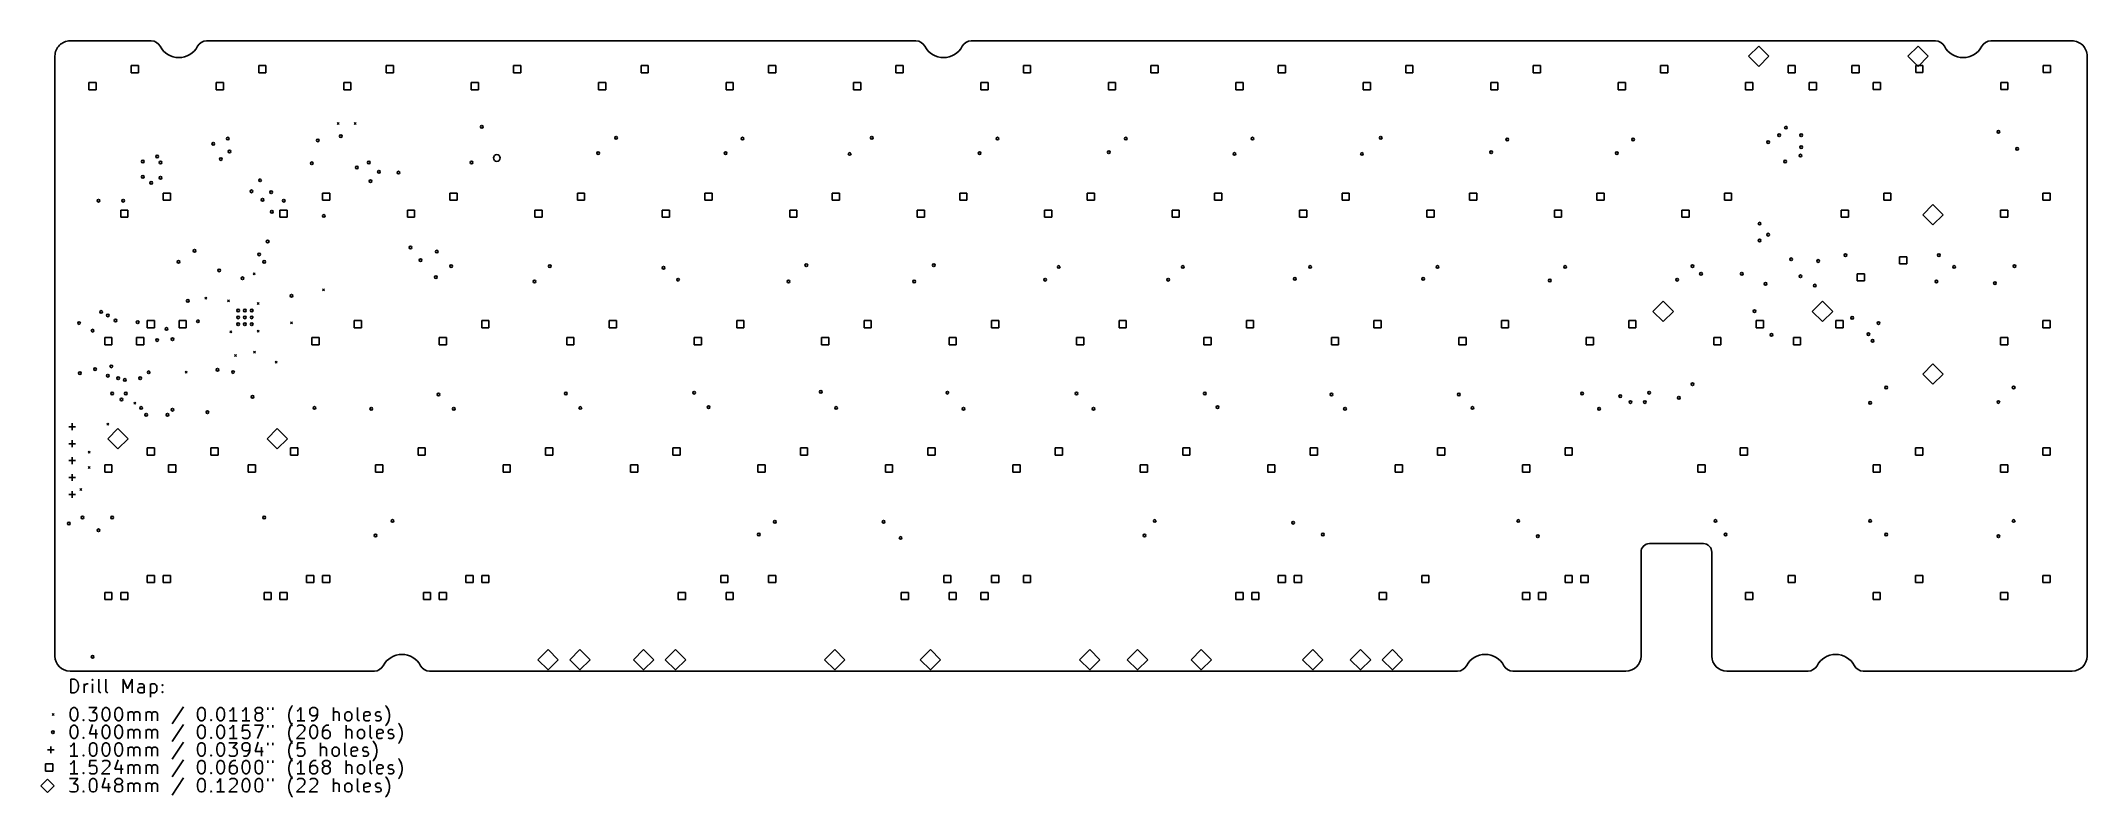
# Model space of a CAD drawing. Extents: x 58 to 363, y -197 to -84.
import ezdxf

# ---------------------------------------------------------------- set-up
doc = ezdxf.new("R2010")
doc.units = 0
doc.layers.add('BLACK', color=7, linetype='CONTINUOUS')

msp = doc.modelspace()

# ---------------------------------------------------------------- linework, layer by layer
at = {"layer": 'BLACK', "linetype": 'CONTINUOUS'}
for p, q in [((74.0498, -83.5611), (61.8979, -83.5611)), ((188.35, -83.5611), (82.296, -83.5611)), ((340.75, -83.5611), (196.596, -83.5611)), ((314.325, -84.328), (312.801, -85.852)), ((315.849, -85.852), (314.325, -84.328)), ((338.137, -84.328), (336.613, -85.852)), ((339.661, -85.852), (338.137, -84.328)), ((361.148, -83.5611), (348.996, -83.5611)), ((59.6479, -175.511), (59.6479, -85.8111)), ((72.1351, -87.2499), (71.0574, -87.2499)), ((71.0574, -87.2499), (71.0574, -88.3276)), ((71.0574, -88.3276), (72.1351, -88.3276)), ((72.1351, -88.3276), (72.1351, -87.2499)), ((91.1851, -87.2499), (90.1074, -87.2499)), ((90.1074, -87.2499), (90.1074, -88.3276)), ((90.1074, -88.3276), (91.1851, -88.3276)), ((91.1851, -88.3276), (91.1851, -87.2499)), ((110.235, -87.2499), (109.157, -87.2499)), ((109.157, -87.2499), (109.157, -88.3276)), ((109.157, -88.3276), (110.235, -88.3276)), ((110.235, -88.3276), (110.235, -87.2499)), ((129.285, -87.2499), (128.207, -87.2499)), ((128.207, -87.2499), (128.207, -88.3276)), ((128.207, -88.3276), (129.285, -88.3276)), ((129.285, -88.3276), (129.285, -87.2499)), ((148.335, -87.2499), (147.257, -87.2499)), ((147.257, -87.2499), (147.257, -88.3276)), ((147.257, -88.3276), (148.335, -88.3276)), ((148.335, -88.3276), (148.335, -87.2499)), ((167.385, -87.2499), (166.307, -87.2499)), ((166.307, -87.2499), (166.307, -88.3276)), ((166.307, -88.3276), (167.385, -88.3276)), ((167.385, -88.3276), (167.385, -87.2499)), ((186.435, -87.2499), (185.357, -87.2499)), ((185.357, -87.2499), (185.357, -88.3276)), ((185.357, -88.3276), (186.435, -88.3276)), ((186.435, -88.3276), (186.435, -87.2499)), ((205.485, -87.2499), (204.407, -87.2499)), ((204.407, -87.2499), (204.407, -88.3276)), ((204.407, -88.3276), (205.485, -88.3276)), ((205.485, -88.3276), (205.485, -87.2499)), ((224.535, -87.2499), (223.457, -87.2499)), ((223.457, -87.2499), (223.457, -88.3276)), ((223.457, -88.3276), (224.535, -88.3276)), ((224.535, -88.3276), (224.535, -87.2499)), ((243.585, -87.2499), (242.507, -87.2499)), ((242.507, -87.2499), (242.507, -88.3276)), ((242.507, -88.3276), (243.585, -88.3276)), ((243.585, -88.3276), (243.585, -87.2499)), ((262.635, -87.2499), (261.557, -87.2499)), ((261.557, -87.2499), (261.557, -88.3276)), ((261.557, -88.3276), (262.635, -88.3276)), ((262.635, -88.3276), (262.635, -87.2499)), ((281.685, -87.2499), (280.607, -87.2499)), ((280.607, -87.2499), (280.607, -88.3276)), ((280.607, -88.3276), (281.685, -88.3276)), ((281.685, -88.3276), (281.685, -87.2499)), ((300.735, -87.2499), (299.657, -87.2499)), ((299.657, -87.2499), (299.657, -88.3276)), ((299.657, -88.3276), (300.735, -88.3276)), ((300.735, -88.3276), (300.735, -87.2499)), ((312.801, -85.852), (314.325, -87.376)), ((314.325, -87.376), (315.849, -85.852)), ((319.785, -87.2499), (318.707, -87.2499)), ((318.707, -87.2499), (318.707, -88.3276)), ((318.707, -88.3276), (319.785, -88.3276)), ((319.785, -88.3276), (319.785, -87.2499)), ((329.31, -87.2499), (328.232, -87.2499)), ((328.232, -87.2499), (328.232, -88.3276)), ((328.232, -88.3276), (329.31, -88.3276)), ((329.31, -88.3276), (329.31, -87.2499)), ((336.613, -85.852), (338.137, -87.376)), ((338.867, -87.2182), (337.789, -87.2182)), ((337.789, -87.2182), (337.789, -88.2958)), ((337.789, -88.2958), (338.867, -88.2958)), ((338.137, -87.376), (339.661, -85.852)), ((338.867, -88.2958), (338.867, -87.2182)), ((357.917, -87.2182), (356.839, -87.2182)), ((356.839, -87.2182), (356.839, -88.2958)), ((356.839, -88.2958), (357.917, -88.2958)), ((357.917, -88.2958), (357.917, -87.2182)), ((363.398, -175.511), (363.398, -85.8111)), ((65.7851, -89.7899), (64.7074, -89.7899)), ((64.7074, -89.7899), (64.7074, -90.8676)), ((64.7074, -90.8676), (65.7851, -90.8676)), ((65.7851, -90.8676), (65.7851, -89.7899)), ((84.8351, -89.7899), (83.7574, -89.7899)), ((83.7574, -89.7899), (83.7574, -90.8676)), ((83.7574, -90.8676), (84.8351, -90.8676)), ((84.8351, -90.8676), (84.8351, -89.7899)), ((103.885, -89.7899), (102.807, -89.7899)), ((102.807, -89.7899), (102.807, -90.8676)), ((102.807, -90.8676), (103.885, -90.8676)), ((103.885, -90.8676), (103.885, -89.7899)), ((122.935, -89.7899), (121.857, -89.7899)), ((121.857, -89.7899), (121.857, -90.8676)), ((121.857, -90.8676), (122.935, -90.8676)), ((122.935, -90.8676), (122.935, -89.7899)), ((141.985, -89.7899), (140.907, -89.7899)), ((140.907, -89.7899), (140.907, -90.8676)), ((140.907, -90.8676), (141.985, -90.8676)), ((141.985, -90.8676), (141.985, -89.7899)), ((161.035, -89.7899), (159.957, -89.7899)), ((159.957, -89.7899), (159.957, -90.8676)), ((159.957, -90.8676), (161.035, -90.8676)), ((161.035, -90.8676), (161.035, -89.7899)), ((180.085, -89.7899), (179.007, -89.7899)), ((179.007, -89.7899), (179.007, -90.8676)), ((179.007, -90.8676), (180.085, -90.8676)), ((180.085, -90.8676), (180.085, -89.7899)), ((199.135, -89.7899), (198.057, -89.7899)), ((198.057, -89.7899), (198.057, -90.8676)), ((198.057, -90.8676), (199.135, -90.8676)), ((199.135, -90.8676), (199.135, -89.7899)), ((218.185, -89.7899), (217.107, -89.7899)), ((217.107, -89.7899), (217.107, -90.8676)), ((217.107, -90.8676), (218.185, -90.8676)), ((218.185, -90.8676), (218.185, -89.7899)), ((237.235, -89.7899), (236.157, -89.7899)), ((236.157, -89.7899), (236.157, -90.8676)), ((236.157, -90.8676), (237.235, -90.8676)), ((237.235, -90.8676), (237.235, -89.7899)), ((256.285, -89.7899), (255.207, -89.7899)), ((255.207, -89.7899), (255.207, -90.8676)), ((255.207, -90.8676), (256.285, -90.8676)), ((256.285, -90.8676), (256.285, -89.7899)), ((275.335, -89.7899), (274.257, -89.7899)), ((274.257, -89.7899), (274.257, -90.8676)), ((274.257, -90.8676), (275.335, -90.8676)), ((275.335, -90.8676), (275.335, -89.7899)), ((294.385, -89.7899), (293.307, -89.7899)), ((293.307, -89.7899), (293.307, -90.8676)), ((293.307, -90.8676), (294.385, -90.8676)), ((294.385, -90.8676), (294.385, -89.7899)), ((313.435, -89.7899), (312.357, -89.7899)), ((312.357, -89.7899), (312.357, -90.8676)), ((312.357, -90.8676), (313.435, -90.8676)), ((313.435, -90.8676), (313.435, -89.7899)), ((322.96, -89.7899), (321.882, -89.7899)), ((321.882, -89.7899), (321.882, -90.8676)), ((321.882, -90.8676), (322.96, -90.8676)), ((322.96, -90.8676), (322.96, -89.7899)), ((332.517, -89.7582), (331.439, -89.7582)), ((331.439, -89.7582), (331.439, -90.8358)), ((331.439, -90.8358), (332.517, -90.8358)), ((332.517, -90.8358), (332.517, -89.7582)), ((351.567, -89.7582), (350.489, -89.7582)), ((350.489, -89.7582), (350.489, -90.8358)), ((350.489, -90.8358), (351.567, -90.8358)), ((351.567, -90.8358), (351.567, -89.7582)), ((101.831, -95.735), (102.131, -96.035)), ((102.131, -95.735), (101.831, -96.035)), ((104.371, -95.735), (104.671, -96.035)), ((104.671, -95.735), (104.371, -96.035)), ((76.8976, -106.3), (75.8199, -106.3)), ((75.8199, -106.3), (75.8199, -107.378)), ((76.8976, -107.378), (76.8976, -106.3)), ((100.71, -106.3), (99.6324, -106.3)), ((99.6324, -106.3), (99.6324, -107.378)), ((100.71, -107.378), (100.71, -106.3)), ((119.76, -106.3), (118.682, -106.3)), ((118.682, -106.3), (118.682, -107.378)), ((119.76, -107.378), (119.76, -106.3)), ((138.81, -106.3), (137.732, -106.3)), ((137.732, -106.3), (137.732, -107.378)), ((138.81, -107.378), (138.81, -106.3)), ((157.86, -106.3), (156.782, -106.3)), ((156.782, -106.3), (156.782, -107.378)), ((157.86, -107.378), (157.86, -106.3)), ((176.91, -106.3), (175.832, -106.3)), ((175.832, -106.3), (175.832, -107.378)), ((176.91, -107.378), (176.91, -106.3)), ((195.96, -106.3), (194.882, -106.3)), ((194.882, -106.3), (194.882, -107.378)), ((195.96, -107.378), (195.96, -106.3)), ((215.01, -106.3), (213.932, -106.3)), ((213.932, -106.3), (213.932, -107.378)), ((215.01, -107.378), (215.01, -106.3)), ((234.06, -106.3), (232.982, -106.3)), ((232.982, -106.3), (232.982, -107.378)), ((234.06, -107.378), (234.06, -106.3)), ((253.11, -106.3), (252.032, -106.3)), ((252.032, -106.3), (252.032, -107.378)), ((253.11, -107.378), (253.11, -106.3)), ((272.16, -106.3), (271.082, -106.3)), ((271.082, -106.3), (271.082, -107.378)), ((272.16, -107.378), (272.16, -106.3)), ((291.21, -106.3), (290.132, -106.3)), ((290.132, -106.3), (290.132, -107.378)), ((291.21, -107.378), (291.21, -106.3)), ((310.26, -106.3), (309.182, -106.3)), ((309.182, -106.3), (309.182, -107.378)), ((310.26, -107.378), (310.26, -106.3)), ((334.073, -106.3), (332.995, -106.3)), ((332.995, -106.3), (332.995, -107.378)), ((334.073, -107.378), (334.073, -106.3)), ((357.885, -106.3), (356.807, -106.3)), ((356.807, -106.3), (356.807, -107.378)), ((357.885, -107.378), (357.885, -106.3)), ((70.5476, -108.84), (69.4699, -108.84)), ((69.4699, -108.84), (69.4699, -109.918)), ((69.4699, -109.918), (70.5476, -109.918)), ((70.5476, -109.918), (70.5476, -108.84)), ((75.8199, -107.378), (76.8976, -107.378)), ((94.3601, -108.84), (93.2824, -108.84)), ((93.2824, -108.84), (93.2824, -109.918)), ((93.2824, -109.918), (94.3601, -109.918)), ((94.3601, -109.918), (94.3601, -108.84)), ((99.6324, -107.378), (100.71, -107.378)), ((113.41, -108.84), (112.332, -108.84)), ((112.332, -108.84), (112.332, -109.918)), ((112.332, -109.918), (113.41, -109.918)), ((113.41, -109.918), (113.41, -108.84)), ((118.682, -107.378), (119.76, -107.378)), ((132.46, -108.84), (131.382, -108.84)), ((131.382, -108.84), (131.382, -109.918)), ((131.382, -109.918), (132.46, -109.918)), ((132.46, -109.918), (132.46, -108.84)), ((137.732, -107.378), (138.81, -107.378)), ((151.51, -108.84), (150.432, -108.84)), ((150.432, -108.84), (150.432, -109.918)), ((150.432, -109.918), (151.51, -109.918)), ((151.51, -109.918), (151.51, -108.84)), ((156.782, -107.378), (157.86, -107.378)), ((170.56, -108.84), (169.482, -108.84)), ((169.482, -108.84), (169.482, -109.918)), ((169.482, -109.918), (170.56, -109.918)), ((170.56, -109.918), (170.56, -108.84)), ((175.832, -107.378), (176.91, -107.378)), ((189.61, -108.84), (188.532, -108.84)), ((188.532, -108.84), (188.532, -109.918)), ((188.532, -109.918), (189.61, -109.918)), ((189.61, -109.918), (189.61, -108.84)), ((194.882, -107.378), (195.96, -107.378)), ((208.66, -108.84), (207.582, -108.84)), ((207.582, -108.84), (207.582, -109.918)), ((207.582, -109.918), (208.66, -109.918)), ((208.66, -109.918), (208.66, -108.84)), ((213.932, -107.378), (215.01, -107.378)), ((227.71, -108.84), (226.632, -108.84)), ((226.632, -108.84), (226.632, -109.918)), ((226.632, -109.918), (227.71, -109.918)), ((227.71, -109.918), (227.71, -108.84)), ((232.982, -107.378), (234.06, -107.378)), ((246.76, -108.84), (245.682, -108.84)), ((245.682, -108.84), (245.682, -109.918)), ((245.682, -109.918), (246.76, -109.918)), ((246.76, -109.918), (246.76, -108.84)), ((252.032, -107.378), (253.11, -107.378)), ((265.81, -108.84), (264.732, -108.84)), ((264.732, -108.84), (264.732, -109.918)), ((264.732, -109.918), (265.81, -109.918)), ((265.81, -109.918), (265.81, -108.84)), ((271.082, -107.378), (272.16, -107.378)), ((284.86, -108.84), (283.782, -108.84)), ((283.782, -108.84), (283.782, -109.918)), ((283.782, -109.918), (284.86, -109.918)), ((284.86, -109.918), (284.86, -108.84)), ((290.132, -107.378), (291.21, -107.378)), ((303.91, -108.84), (302.832, -108.84)), ((302.832, -108.84), (302.832, -109.918)), ((302.832, -109.918), (303.91, -109.918)), ((303.91, -109.918), (303.91, -108.84)), ((309.182, -107.378), (310.26, -107.378)), ((327.723, -108.84), (326.645, -108.84)), ((326.645, -108.84), (326.645, -109.918)), ((326.645, -109.918), (327.723, -109.918)), ((327.723, -109.918), (327.723, -108.84)), ((332.995, -107.378), (334.073, -107.378)), ((340.36, -108.013), (338.836, -109.537)), ((338.836, -109.537), (340.36, -111.061)), ((341.884, -109.537), (340.36, -108.013)), ((340.36, -111.061), (341.884, -109.537)), ((351.535, -108.84), (350.457, -108.84)), ((350.457, -108.84), (350.457, -109.918)), ((350.457, -109.918), (351.535, -109.918)), ((351.535, -109.918), (351.535, -108.84)), ((356.807, -107.378), (357.885, -107.378)), ((336.454, -115.825), (335.376, -115.825)), ((335.376, -115.825), (335.376, -116.903)), ((336.454, -116.903), (336.454, -115.825)), ((89.258, -118.214), (89.558, -118.514)), ((89.558, -118.214), (89.258, -118.514)), ((330.104, -118.365), (329.026, -118.365)), ((329.026, -118.365), (329.026, -119.443)), ((330.104, -119.443), (330.104, -118.365)), ((335.376, -116.903), (336.454, -116.903)), ((82.047, -121.858), (82.347, -122.158)), ((82.347, -121.858), (82.047, -122.158)), ((85.448, -122.278), (85.748, -122.578)), ((85.748, -122.278), (85.448, -122.578)), ((99.6212, -120.602), (99.9212, -120.902)), ((99.9212, -120.602), (99.6212, -120.902)), ((329.026, -119.443), (330.104, -119.443)), ((74.5163, -125.35), (73.4387, -125.35)), ((73.4387, -125.35), (73.4387, -126.428)), ((74.5163, -126.428), (74.5163, -125.35)), ((79.2788, -125.35), (78.2012, -125.35)), ((78.2012, -125.35), (78.2012, -126.428)), ((79.2788, -126.428), (79.2788, -125.35)), ((89.893, -122.659), (90.193, -122.959)), ((90.193, -122.659), (89.893, -122.959)), ((105.473, -125.35), (104.395, -125.35)), ((104.395, -125.35), (104.395, -126.428)), ((105.473, -126.428), (105.473, -125.35)), ((124.523, -125.35), (123.445, -125.35)), ((123.445, -125.35), (123.445, -126.428)), ((124.523, -126.428), (124.523, -125.35)), ((143.573, -125.35), (142.495, -125.35)), ((142.495, -125.35), (142.495, -126.428)), ((143.573, -126.428), (143.573, -125.35)), ((162.623, -125.35), (161.545, -125.35)), ((161.545, -125.35), (161.545, -126.428)), ((162.623, -126.428), (162.623, -125.35)), ((181.673, -125.35), (180.595, -125.35)), ((180.595, -125.35), (180.595, -126.428)), ((181.673, -126.428), (181.673, -125.35)), ((200.723, -125.35), (199.645, -125.35)), ((199.645, -125.35), (199.645, -126.428)), ((200.723, -126.428), (200.723, -125.35)), ((219.773, -125.35), (218.695, -125.35)), ((218.695, -125.35), (218.695, -126.428)), ((219.773, -126.428), (219.773, -125.35)), ((238.823, -125.35), (237.745, -125.35)), ((237.745, -125.35), (237.745, -126.428)), ((238.823, -126.428), (238.823, -125.35)), ((257.873, -125.35), (256.795, -125.35)), ((256.795, -125.35), (256.795, -126.428)), ((257.873, -126.428), (257.873, -125.35)), ((276.923, -125.35), (275.845, -125.35)), ((275.845, -125.35), (275.845, -126.428)), ((276.923, -126.428), (276.923, -125.35)), ((295.973, -125.35), (294.895, -125.35)), ((294.895, -125.35), (294.895, -126.428)), ((295.973, -126.428), (295.973, -125.35)), ((300.037, -122.46), (298.513, -123.984)), ((298.513, -123.984), (300.037, -125.508)), ((301.561, -123.984), (300.037, -122.46)), ((300.037, -125.508), (301.561, -123.984)), ((315.023, -125.35), (313.945, -125.35)), ((313.945, -125.35), (313.945, -126.428)), ((315.023, -126.428), (315.023, -125.35)), ((323.85, -122.46), (322.326, -123.984)), ((322.326, -123.984), (323.85, -125.508)), ((325.374, -123.984), (323.85, -122.46)), ((323.85, -125.508), (325.374, -123.984)), ((326.929, -125.35), (325.851, -125.35)), ((325.851, -125.35), (325.851, -126.428)), ((326.929, -126.428), (326.929, -125.35)), ((357.885, -125.35), (356.807, -125.35)), ((356.807, -125.35), (356.807, -126.428)), ((357.885, -126.428), (357.885, -125.35)), ((68.1663, -127.89), (67.0887, -127.89)), ((67.0887, -127.89), (67.0887, -128.968)), ((68.1663, -128.968), (68.1663, -127.89)), ((72.9288, -127.89), (71.8512, -127.89)), ((71.8512, -127.89), (71.8512, -128.968)), ((72.9288, -128.968), (72.9288, -127.89)), ((73.4387, -126.428), (74.5163, -126.428)), ((78.2012, -126.428), (79.2788, -126.428)), ((85.8036, -126.901), (86.1036, -127.201)), ((86.1036, -126.901), (85.8036, -127.201)), ((89.893, -126.811), (90.193, -127.111)), ((90.193, -126.811), (89.893, -127.111)), ((94.8666, -125.559), (95.1666, -125.859)), ((95.1666, -125.559), (94.8666, -125.859)), ((99.1226, -127.89), (98.0449, -127.89)), ((98.0449, -127.89), (98.0449, -128.968)), ((99.1226, -128.968), (99.1226, -127.89)), ((104.395, -126.428), (105.473, -126.428)), ((118.173, -127.89), (117.095, -127.89)), ((117.095, -127.89), (117.095, -128.968)), ((118.173, -128.968), (118.173, -127.89)), ((123.445, -126.428), (124.523, -126.428)), ((137.223, -127.89), (136.145, -127.89)), ((136.145, -127.89), (136.145, -128.968)), ((137.223, -128.968), (137.223, -127.89)), ((142.495, -126.428), (143.573, -126.428)), ((156.273, -127.89), (155.195, -127.89)), ((155.195, -127.89), (155.195, -128.968)), ((156.273, -128.968), (156.273, -127.89)), ((161.545, -126.428), (162.623, -126.428)), ((175.323, -127.89), (174.245, -127.89)), ((174.245, -127.89), (174.245, -128.968)), ((175.323, -128.968), (175.323, -127.89)), ((180.595, -126.428), (181.673, -126.428)), ((194.373, -127.89), (193.295, -127.89)), ((193.295, -127.89), (193.295, -128.968)), ((194.373, -128.968), (194.373, -127.89)), ((199.645, -126.428), (200.723, -126.428)), ((213.423, -127.89), (212.345, -127.89)), ((212.345, -127.89), (212.345, -128.968)), ((213.423, -128.968), (213.423, -127.89)), ((218.695, -126.428), (219.773, -126.428)), ((232.473, -127.89), (231.395, -127.89)), ((231.395, -127.89), (231.395, -128.968)), ((232.473, -128.968), (232.473, -127.89)), ((237.745, -126.428), (238.823, -126.428)), ((251.523, -127.89), (250.445, -127.89)), ((250.445, -127.89), (250.445, -128.968)), ((251.523, -128.968), (251.523, -127.89)), ((256.795, -126.428), (257.873, -126.428)), ((270.573, -127.89), (269.495, -127.89)), ((269.495, -127.89), (269.495, -128.968)), ((270.573, -128.968), (270.573, -127.89)), ((275.845, -126.428), (276.923, -126.428)), ((289.623, -127.89), (288.545, -127.89)), ((288.545, -127.89), (288.545, -128.968)), ((289.623, -128.968), (289.623, -127.89)), ((294.895, -126.428), (295.973, -126.428)), ((308.673, -127.89), (307.595, -127.89)), ((307.595, -127.89), (307.595, -128.968)), ((308.673, -128.968), (308.673, -127.89)), ((313.945, -126.428), (315.023, -126.428)), ((320.579, -127.89), (319.501, -127.89)), ((319.501, -127.89), (319.501, -128.968)), ((320.579, -128.968), (320.579, -127.89)), ((325.851, -126.428), (326.929, -126.428)), ((351.535, -127.89), (350.457, -127.89)), ((350.457, -127.89), (350.457, -128.968)), ((351.535, -128.968), (351.535, -127.89)), ((356.807, -126.428), (357.885, -126.428)), ((67.0887, -128.968), (68.1663, -128.968)), ((71.8512, -128.968), (72.9288, -128.968)), ((86.5021, -130.454), (86.8021, -130.754)), ((86.8021, -130.454), (86.5021, -130.754)), ((89.338, -129.944), (89.638, -130.244)), ((89.638, -129.944), (89.338, -130.244)), ((92.56, -131.422), (92.86, -131.722)), ((92.86, -131.422), (92.56, -131.722)), ((98.0449, -128.968), (99.1226, -128.968)), ((117.095, -128.968), (118.173, -128.968)), ((136.145, -128.968), (137.223, -128.968)), ((155.195, -128.968), (156.273, -128.968)), ((174.245, -128.968), (175.323, -128.968)), ((193.295, -128.968), (194.373, -128.968)), ((212.345, -128.968), (213.423, -128.968)), ((231.395, -128.968), (232.473, -128.968)), ((250.445, -128.968), (251.523, -128.968)), ((269.495, -128.968), (270.573, -128.968)), ((288.545, -128.968), (289.623, -128.968)), ((307.595, -128.968), (308.673, -128.968)), ((319.501, -128.968), (320.579, -128.968)), ((350.457, -128.968), (351.535, -128.968)), ((79.098, -132.946), (79.398, -133.246)), ((79.398, -132.946), (79.098, -133.246)), ((340.36, -131.826), (338.836, -133.35)), ((338.836, -133.35), (340.36, -134.874)), ((341.884, -133.35), (340.36, -131.826)), ((340.36, -134.874), (341.884, -133.35)), ((71.4272, -137.569), (71.7272, -137.869)), ((71.7272, -137.569), (71.4272, -137.869)), ((61.73, -141.224), (62.73, -141.224)), ((62.23, -140.724), (62.23, -141.724)), ((62.23, -143.264), (62.23, -144.264)), ((67.414, -140.693), (67.714, -140.993)), ((67.714, -140.693), (67.414, -140.993)), ((69.0562, -141.51), (67.5322, -143.034)), ((67.5322, -143.034), (69.0562, -144.558)), ((70.5802, -143.034), (69.0562, -141.51)), ((69.0562, -144.558), (70.5802, -143.034)), ((92.8687, -141.51), (91.3447, -143.034)), ((91.3447, -143.034), (92.8687, -144.558)), ((94.3927, -143.034), (92.8687, -141.51)), ((92.8687, -144.558), (94.3927, -143.034)), ((61.73, -143.764), (62.73, -143.764)), ((61.73, -146.304), (62.73, -146.304)), ((62.23, -145.804), (62.23, -146.804)), ((64.62, -144.884), (64.92, -145.184)), ((64.92, -144.884), (64.62, -145.184)), ((74.5163, -144.4), (73.4387, -144.4)), ((73.4387, -144.4), (73.4387, -145.478)), ((73.4387, -145.478), (74.5163, -145.478)), ((74.5163, -145.478), (74.5163, -144.4)), ((84.0413, -144.4), (82.9637, -144.4)), ((82.9637, -144.4), (82.9637, -145.478)), ((82.9637, -145.478), (84.0413, -145.478)), ((84.0413, -145.478), (84.0413, -144.4)), ((95.9476, -144.4), (94.8699, -144.4)), ((94.8699, -144.4), (94.8699, -145.478)), ((94.8699, -145.478), (95.9476, -145.478)), ((95.9476, -145.478), (95.9476, -144.4)), ((114.998, -144.4), (113.92, -144.4)), ((113.92, -144.4), (113.92, -145.478)), ((113.92, -145.478), (114.998, -145.478)), ((114.998, -145.478), (114.998, -144.4)), ((134.048, -144.4), (132.97, -144.4)), ((132.97, -144.4), (132.97, -145.478)), ((132.97, -145.478), (134.048, -145.478)), ((134.048, -145.478), (134.048, -144.4)), ((153.098, -144.4), (152.02, -144.4)), ((152.02, -144.4), (152.02, -145.478)), ((152.02, -145.478), (153.098, -145.478)), ((153.098, -145.478), (153.098, -144.4)), ((172.148, -144.4), (171.07, -144.4)), ((171.07, -144.4), (171.07, -145.478)), ((171.07, -145.478), (172.148, -145.478)), ((172.148, -145.478), (172.148, -144.4)), ((191.198, -144.4), (190.12, -144.4)), ((190.12, -144.4), (190.12, -145.478)), ((190.12, -145.478), (191.198, -145.478)), ((191.198, -145.478), (191.198, -144.4)), ((210.248, -144.4), (209.17, -144.4)), ((209.17, -144.4), (209.17, -145.478)), ((209.17, -145.478), (210.248, -145.478)), ((210.248, -145.478), (210.248, -144.4)), ((229.298, -144.4), (228.22, -144.4)), ((228.22, -144.4), (228.22, -145.478)), ((228.22, -145.478), (229.298, -145.478)), ((229.298, -145.478), (229.298, -144.4)), ((248.348, -144.4), (247.27, -144.4)), ((247.27, -144.4), (247.27, -145.478)), ((247.27, -145.478), (248.348, -145.478)), ((248.348, -145.478), (248.348, -144.4)), ((267.398, -144.4), (266.32, -144.4)), ((266.32, -144.4), (266.32, -145.478)), ((266.32, -145.478), (267.398, -145.478)), ((267.398, -145.478), (267.398, -144.4)), ((286.448, -144.4), (285.37, -144.4)), ((285.37, -144.4), (285.37, -145.478)), ((285.37, -145.478), (286.448, -145.478)), ((286.448, -145.478), (286.448, -144.4)), ((312.641, -144.4), (311.564, -144.4)), ((311.564, -144.4), (311.564, -145.478)), ((311.564, -145.478), (312.641, -145.478)), ((312.641, -145.478), (312.641, -144.4)), ((338.835, -144.4), (337.757, -144.4)), ((337.757, -144.4), (337.757, -145.478)), ((337.757, -145.478), (338.835, -145.478)), ((338.835, -145.478), (338.835, -144.4)), ((357.885, -144.4), (356.807, -144.4)), ((356.807, -144.4), (356.807, -145.478)), ((356.807, -145.478), (357.885, -145.478)), ((357.885, -145.478), (357.885, -144.4)), ((61.73, -148.844), (62.73, -148.844)), ((62.23, -148.344), (62.23, -149.344)), ((64.62, -147.17), (64.92, -147.47)), ((64.92, -147.17), (64.62, -147.47)), ((68.1663, -146.94), (67.0887, -146.94)), ((67.0887, -146.94), (67.0887, -148.018)), ((67.0887, -148.018), (68.1663, -148.018)), ((68.1663, -148.018), (68.1663, -146.94)), ((77.6913, -146.94), (76.6137, -146.94)), ((76.6137, -146.94), (76.6137, -148.018)), ((76.6137, -148.018), (77.6913, -148.018)), ((77.6913, -148.018), (77.6913, -146.94)), ((89.5976, -146.94), (88.5199, -146.94)), ((88.5199, -146.94), (88.5199, -148.018)), ((88.5199, -148.018), (89.5976, -148.018)), ((89.5976, -148.018), (89.5976, -146.94)), ((108.648, -146.94), (107.57, -146.94)), ((107.57, -146.94), (107.57, -148.018)), ((107.57, -148.018), (108.648, -148.018)), ((108.648, -148.018), (108.648, -146.94)), ((127.698, -146.94), (126.62, -146.94)), ((126.62, -146.94), (126.62, -148.018)), ((126.62, -148.018), (127.698, -148.018)), ((127.698, -148.018), (127.698, -146.94)), ((146.748, -146.94), (145.67, -146.94)), ((145.67, -146.94), (145.67, -148.018)), ((145.67, -148.018), (146.748, -148.018)), ((146.748, -148.018), (146.748, -146.94)), ((165.798, -146.94), (164.72, -146.94)), ((164.72, -146.94), (164.72, -148.018)), ((164.72, -148.018), (165.798, -148.018)), ((165.798, -148.018), (165.798, -146.94)), ((184.848, -146.94), (183.77, -146.94)), ((183.77, -146.94), (183.77, -148.018)), ((183.77, -148.018), (184.848, -148.018)), ((184.848, -148.018), (184.848, -146.94)), ((203.898, -146.94), (202.82, -146.94)), ((202.82, -146.94), (202.82, -148.018)), ((202.82, -148.018), (203.898, -148.018)), ((203.898, -148.018), (203.898, -146.94)), ((222.948, -146.94), (221.87, -146.94)), ((221.87, -146.94), (221.87, -148.018)), ((221.87, -148.018), (222.948, -148.018)), ((222.948, -148.018), (222.948, -146.94)), ((241.998, -146.94), (240.92, -146.94)), ((240.92, -146.94), (240.92, -148.018)), ((240.92, -148.018), (241.998, -148.018)), ((241.998, -148.018), (241.998, -146.94)), ((261.048, -146.94), (259.97, -146.94)), ((259.97, -146.94), (259.97, -148.018)), ((259.97, -148.018), (261.048, -148.018)), ((261.048, -148.018), (261.048, -146.94)), ((280.098, -146.94), (279.02, -146.94)), ((279.02, -146.94), (279.02, -148.018)), ((279.02, -148.018), (280.098, -148.018)), ((280.098, -148.018), (280.098, -146.94)), ((306.291, -146.94), (305.214, -146.94)), ((305.214, -146.94), (305.214, -148.018)), ((305.214, -148.018), (306.291, -148.018)), ((306.291, -148.018), (306.291, -146.94)), ((332.485, -146.94), (331.407, -146.94)), ((331.407, -146.94), (331.407, -148.018)), ((331.407, -148.018), (332.485, -148.018)), ((332.485, -148.018), (332.485, -146.94)), ((351.535, -146.94), (350.457, -146.94)), ((350.457, -146.94), (350.457, -148.018)), ((350.457, -148.018), (351.535, -148.018)), ((351.535, -148.018), (351.535, -146.94)), ((61.73, -151.384), (62.73, -151.384)), ((62.23, -150.884), (62.23, -151.884)), ((63.35, -150.472), (63.65, -150.772)), ((63.65, -150.472), (63.35, -150.772)), ((297.973, -158.711), (306.048, -158.711)), ((296.723, -159.961), (296.723, -175.511)), ((307.298, -159.961), (307.298, -175.511)), ((74.5163, -163.45), (73.4387, -163.45)), ((73.4387, -163.45), (73.4387, -164.528)), ((73.4387, -164.528), (74.5163, -164.528)), ((74.5163, -164.528), (74.5163, -163.45)), ((76.8976, -163.45), (75.8199, -163.45)), ((75.8199, -163.45), (75.8199, -164.528)), ((75.8199, -164.528), (76.8976, -164.528)), ((76.8976, -164.528), (76.8976, -163.45)), ((98.3288, -163.45), (97.2512, -163.45)), ((97.2512, -163.45), (97.2512, -164.528)), ((97.2512, -164.528), (98.3288, -164.528)), ((98.3288, -164.528), (98.3288, -163.45)), ((100.71, -163.45), (99.6324, -163.45)), ((99.6324, -163.45), (99.6324, -164.528)), ((99.6324, -164.528), (100.71, -164.528)), ((100.71, -164.528), (100.71, -163.45)), ((122.141, -163.45), (121.064, -163.45)), ((121.064, -163.45), (121.064, -164.528)), ((121.064, -164.528), (122.141, -164.528)), ((122.141, -164.528), (122.141, -163.45)), ((124.523, -163.45), (123.445, -163.45)), ((123.445, -163.45), (123.445, -164.528)), ((123.445, -164.528), (124.523, -164.528)), ((124.523, -164.528), (124.523, -163.45)), ((160.241, -163.45), (159.164, -163.45)), ((159.164, -163.45), (159.164, -164.528)), ((159.164, -164.528), (160.241, -164.528)), ((160.241, -164.528), (160.241, -163.45)), ((167.385, -163.45), (166.307, -163.45)), ((166.307, -163.45), (166.307, -164.528)), ((166.307, -164.528), (167.385, -164.528)), ((167.385, -164.528), (167.385, -163.45)), ((193.579, -163.45), (192.501, -163.45)), ((192.501, -163.45), (192.501, -164.528)), ((192.501, -164.528), (193.579, -164.528)), ((193.579, -164.528), (193.579, -163.45)), ((200.723, -163.45), (199.645, -163.45)), ((199.645, -163.45), (199.645, -164.528)), ((199.645, -164.528), (200.723, -164.528)), ((200.723, -164.528), (200.723, -163.45)), ((205.485, -163.45), (204.407, -163.45)), ((204.407, -163.45), (204.407, -164.528)), ((204.407, -164.528), (205.485, -164.528)), ((205.485, -164.528), (205.485, -163.45)), ((243.585, -163.45), (242.507, -163.45)), ((242.507, -163.45), (242.507, -164.528)), ((242.507, -164.528), (243.585, -164.528)), ((243.585, -164.528), (243.585, -163.45)), ((245.966, -163.45), (244.889, -163.45)), ((244.889, -163.45), (244.889, -164.528)), ((244.889, -164.528), (245.966, -164.528)), ((245.966, -164.528), (245.966, -163.45)), ((265.016, -163.45), (263.939, -163.45)), ((263.939, -163.45), (263.939, -164.528)), ((263.939, -164.528), (265.016, -164.528)), ((265.016, -164.528), (265.016, -163.45)), ((286.448, -163.45), (285.37, -163.45)), ((285.37, -163.45), (285.37, -164.528)), ((285.37, -164.528), (286.448, -164.528)), ((286.448, -164.528), (286.448, -163.45)), ((288.829, -163.45), (287.751, -163.45)), ((287.751, -163.45), (287.751, -164.528)), ((287.751, -164.528), (288.829, -164.528)), ((288.829, -164.528), (288.829, -163.45)), ((319.785, -163.45), (318.707, -163.45)), ((318.707, -163.45), (318.707, -164.528)), ((318.707, -164.528), (319.785, -164.528)), ((319.785, -164.528), (319.785, -163.45)), ((338.835, -163.45), (337.757, -163.45)), ((337.757, -163.45), (337.757, -164.528)), ((337.757, -164.528), (338.835, -164.528)), ((338.835, -164.528), (338.835, -163.45)), ((357.885, -163.45), (356.807, -163.45)), ((356.807, -163.45), (356.807, -164.528)), ((356.807, -164.528), (357.885, -164.528)), ((357.885, -164.528), (357.885, -163.45)), ((68.1663, -165.99), (67.0887, -165.99)), ((67.0887, -165.99), (67.0887, -167.068)), ((67.0887, -167.068), (68.1663, -167.068)), ((68.1663, -167.068), (68.1663, -165.99)), ((70.5476, -165.99), (69.4699, -165.99)), ((69.4699, -165.99), (69.4699, -167.068)), ((69.4699, -167.068), (70.5476, -167.068)), ((70.5476, -167.068), (70.5476, -165.99)), ((91.9788, -165.99), (90.9012, -165.99)), ((90.9012, -165.99), (90.9012, -167.068)), ((90.9012, -167.068), (91.9788, -167.068)), ((91.9788, -167.068), (91.9788, -165.99)), ((94.3601, -165.99), (93.2824, -165.99)), ((93.2824, -165.99), (93.2824, -167.068)), ((93.2824, -167.068), (94.3601, -167.068)), ((94.3601, -167.068), (94.3601, -165.99)), ((115.791, -165.99), (114.714, -165.99)), ((114.714, -165.99), (114.714, -167.068)), ((114.714, -167.068), (115.791, -167.068)), ((115.791, -167.068), (115.791, -165.99)), ((118.173, -165.99), (117.095, -165.99)), ((117.095, -165.99), (117.095, -167.068)), ((117.095, -167.068), (118.173, -167.068)), ((118.173, -167.068), (118.173, -165.99)), ((153.891, -165.99), (152.814, -165.99)), ((152.814, -165.99), (152.814, -167.068)), ((152.814, -167.068), (153.891, -167.068)), ((153.891, -167.068), (153.891, -165.99)), ((161.035, -165.99), (159.957, -165.99)), ((159.957, -165.99), (159.957, -167.068)), ((159.957, -167.068), (161.035, -167.068)), ((161.035, -167.068), (161.035, -165.99)), ((187.229, -165.99), (186.151, -165.99)), ((186.151, -165.99), (186.151, -167.068)), ((186.151, -167.068), (187.229, -167.068)), ((187.229, -167.068), (187.229, -165.99)), ((194.373, -165.99), (193.295, -165.99)), ((193.295, -165.99), (193.295, -167.068)), ((193.295, -167.068), (194.373, -167.068)), ((194.373, -167.068), (194.373, -165.99)), ((199.135, -165.99), (198.057, -165.99)), ((198.057, -165.99), (198.057, -167.068)), ((198.057, -167.068), (199.135, -167.068)), ((199.135, -167.068), (199.135, -165.99)), ((237.235, -165.99), (236.157, -165.99)), ((236.157, -165.99), (236.157, -167.068)), ((236.157, -167.068), (237.235, -167.068)), ((237.235, -167.068), (237.235, -165.99)), ((239.616, -165.99), (238.539, -165.99)), ((238.539, -165.99), (238.539, -167.068)), ((238.539, -167.068), (239.616, -167.068)), ((239.616, -167.068), (239.616, -165.99)), ((258.666, -165.99), (257.589, -165.99)), ((257.589, -165.99), (257.589, -167.068)), ((257.589, -167.068), (258.666, -167.068)), ((258.666, -167.068), (258.666, -165.99)), ((280.098, -165.99), (279.02, -165.99)), ((279.02, -165.99), (279.02, -167.068)), ((279.02, -167.068), (280.098, -167.068)), ((280.098, -167.068), (280.098, -165.99)), ((282.479, -165.99), (281.401, -165.99)), ((281.401, -165.99), (281.401, -167.068)), ((281.401, -167.068), (282.479, -167.068)), ((282.479, -167.068), (282.479, -165.99)), ((313.435, -165.99), (312.357, -165.99)), ((312.357, -165.99), (312.357, -167.068)), ((312.357, -167.068), (313.435, -167.068)), ((313.435, -167.068), (313.435, -165.99)), ((332.485, -165.99), (331.407, -165.99)), ((331.407, -165.99), (331.407, -167.068)), ((331.407, -167.068), (332.485, -167.068)), ((332.485, -167.068), (332.485, -165.99)), ((351.535, -165.99), (350.457, -165.99)), ((350.457, -165.99), (350.457, -167.068)), ((350.457, -167.068), (351.535, -167.068)), ((351.535, -167.068), (351.535, -165.99)), ((133.35, -174.53), (131.826, -176.054)), ((131.826, -176.054), (133.35, -177.578)), ((134.874, -176.054), (133.35, -174.53)), ((133.35, -177.578), (134.874, -176.054)), ((138.112, -174.53), (136.588, -176.054)), ((136.588, -176.054), (138.112, -177.578)), ((139.636, -176.054), (138.112, -174.53)), ((138.112, -177.578), (139.636, -176.054)), ((147.637, -174.53), (146.113, -176.054)), ((146.113, -176.054), (147.637, -177.578)), ((149.161, -176.054), (147.637, -174.53)), ((147.637, -177.578), (149.161, -176.054)), ((152.4, -174.53), (150.876, -176.054)), ((150.876, -176.054), (152.4, -177.578)), ((153.924, -176.054), (152.4, -174.53)), ((152.4, -177.578), (153.924, -176.054)), ((176.213, -174.53), (174.689, -176.054)), ((176.213, -174.53), (174.689, -176.054)), ((174.689, -176.054), (176.213, -177.578)), ((174.689, -176.054), (176.213, -177.578)), ((177.736, -176.054), (176.213, -174.53)), ((177.736, -176.054), (176.213, -174.53)), ((176.213, -177.578), (177.736, -176.054)), ((176.213, -177.578), (177.736, -176.054)), ((190.5, -174.53), (188.976, -176.054)), ((188.976, -176.054), (190.5, -177.578)), ((192.024, -176.054), (190.5, -174.53)), ((190.5, -177.578), (192.024, -176.054)), ((214.312, -174.53), (212.788, -176.054)), ((212.788, -176.054), (214.312, -177.578)), ((215.837, -176.054), (214.312, -174.53)), ((214.312, -177.578), (215.837, -176.054)), ((221.456, -174.53), (219.932, -176.054)), ((219.932, -176.054), (221.456, -177.578)), ((222.98, -176.054), (221.456, -174.53)), ((221.456, -177.578), (222.98, -176.054)), ((230.981, -174.53), (229.457, -176.054)), ((229.457, -176.054), (230.981, -177.578)), ((232.505, -176.054), (230.981, -174.53)), ((230.981, -177.578), (232.505, -176.054)), ((247.65, -174.53), (246.126, -176.054)), ((247.65, -174.53), (246.126, -176.054)), ((246.126, -176.054), (247.65, -177.578)), ((246.126, -176.054), (247.65, -177.578)), ((249.174, -176.054), (247.65, -174.53)), ((249.174, -176.054), (247.65, -174.53)), ((247.65, -177.578), (249.174, -176.054)), ((247.65, -177.578), (249.174, -176.054)), ((254.794, -174.53), (253.27, -176.054)), ((253.27, -176.054), (254.794, -177.578)), ((256.318, -176.054), (254.794, -174.53)), ((254.794, -177.578), (256.318, -176.054)), ((259.556, -174.53), (258.032, -176.054)), ((258.032, -176.054), (259.556, -177.578)), ((261.08, -176.054), (259.556, -174.53)), ((259.556, -177.578), (261.08, -176.054)), ((107.387, -177.761), (61.8979, -177.761)), ((62.0241, -180.986), (62.0241, -178.986)), ((62.0241, -178.986), (62.5003, -178.986)), ((62.5003, -178.986), (62.786, -179.082)), ((62.786, -179.082), (62.9765, -179.272)), ((62.9765, -179.272), (63.0717, -179.463)), ((63.0717, -179.463), (63.1669, -179.843)), ((63.1669, -180.129), (63.0717, -180.51)), ((63.1669, -179.843), (63.1669, -180.129)), ((64.0241, -180.986), (64.0241, -179.653)), ((64.0241, -180.034), (64.1193, -179.843)), ((64.1193, -179.843), (64.2146, -179.748)), ((64.2146, -179.748), (64.405, -179.653)), ((64.405, -179.653), (64.5955, -179.653)), ((65.2622, -178.986), (65.1669, -179.082)), ((65.1669, -179.082), (65.2622, -179.177)), ((65.3574, -179.082), (65.2622, -178.986)), ((65.2622, -178.986), (65.2622, -179.177)), ((65.2622, -179.177), (65.3574, -179.082)), ((65.2622, -180.986), (65.2622, -179.653)), ((66.2146, -180.701), (66.2146, -178.986)), ((67.2622, -180.701), (67.2622, -178.986)), ((69.8336, -180.986), (69.8336, -178.986)), ((69.8336, -178.986), (70.5003, -180.415)), ((70.5003, -180.415), (71.1669, -178.986)), ((71.1669, -178.986), (71.1669, -180.986)), ((72.0241, -180.51), (72.1193, -180.32)), ((72.3098, -179.653), (72.1193, -179.748)), ((72.1193, -180.32), (72.3098, -180.224)), ((72.6908, -179.653), (72.3098, -179.653)), ((72.3098, -180.224), (72.786, -180.224)), ((72.8812, -179.748), (72.6908, -179.653)), ((72.786, -180.224), (72.9765, -180.129)), ((72.9765, -179.939), (72.8812, -179.748)), ((72.9765, -180.986), (72.9765, -179.939)), ((73.9288, -179.653), (73.9288, -181.653)), ((73.9288, -179.748), (74.1193, -179.653)), ((74.1193, -179.653), (74.5003, -179.653)), ((74.5003, -179.653), (74.6908, -179.748)), ((74.6908, -179.748), (74.786, -179.843)), ((74.786, -179.843), (74.8812, -180.034)), ((74.8812, -180.034), (74.8812, -180.605)), ((75.6431, -179.843), (75.7384, -179.748)), ((75.7384, -179.939), (75.6431, -179.843)), ((75.7384, -179.748), (75.8336, -179.843)), ((75.7384, -179.748), (75.7384, -179.939)), ((75.8336, -179.843), (75.7384, -179.939)), ((269.312, -177.761), (115.633, -177.761)), ((294.473, -177.761), (277.558, -177.761)), ((321.7, -177.761), (309.548, -177.761)), ((361.148, -177.761), (329.946, -177.761)), ((62.5003, -180.986), (62.0241, -180.986)), ((62.0241, -183.567), (62.1193, -183.377)), ((62.1193, -183.377), (62.2146, -183.282)), ((62.2146, -183.282), (62.405, -183.186)), ((62.405, -183.186), (62.5955, -183.186)), ((62.786, -180.891), (62.5003, -180.986)), ((62.5955, -183.186), (62.786, -183.282)), ((62.9765, -180.701), (62.786, -180.891)), ((62.786, -183.282), (62.8812, -183.377)), ((62.8812, -183.377), (62.9765, -183.567)), ((63.0717, -180.51), (62.9765, -180.701)), ((64.6908, -183.186), (65.9288, -183.186)), ((65.9288, -183.186), (65.2622, -183.948)), ((66.3098, -180.891), (66.2146, -180.701)), ((66.5003, -180.986), (66.3098, -180.891)), ((66.786, -183.567), (66.8812, -183.377)), ((66.8812, -183.377), (66.9765, -183.282)), ((66.9765, -183.282), (67.1669, -183.186)), ((67.1669, -183.186), (67.3574, -183.186)), ((67.3574, -180.891), (67.2622, -180.701)), ((67.5479, -180.986), (67.3574, -180.891)), ((67.3574, -183.186), (67.5479, -183.282)), ((67.5479, -183.282), (67.6431, -183.377)), ((67.6431, -183.377), (67.7384, -183.567)), ((68.6908, -183.567), (68.786, -183.377)), ((68.786, -183.377), (68.8812, -183.282)), ((68.8812, -183.282), (69.0717, -183.186)), ((69.0717, -183.186), (69.2622, -183.186)), ((69.2622, -183.186), (69.4527, -183.282)), ((69.4527, -183.282), (69.5479, -183.377)), ((69.5479, -183.377), (69.6431, -183.567)), ((72.0241, -180.701), (72.0241, -180.51)), ((72.1193, -180.891), (72.0241, -180.701)), ((72.3098, -180.986), (72.1193, -180.891)), ((72.786, -180.986), (72.3098, -180.986)), ((72.9765, -180.891), (72.786, -180.986)), ((74.1193, -180.986), (73.9288, -180.891)), ((74.5003, -180.986), (74.1193, -180.986)), ((74.6908, -180.891), (74.5003, -180.986)), ((74.786, -180.796), (74.6908, -180.891)), ((74.8812, -180.605), (74.786, -180.796)), ((75.6431, -180.891), (75.7384, -180.796)), ((75.7384, -180.986), (75.6431, -180.891)), ((75.7384, -180.796), (75.8336, -180.891)), ((75.7384, -180.796), (75.7384, -180.986)), ((75.8336, -180.891), (75.7384, -180.986)), ((78.8812, -183.091), (77.1669, -185.663)), ((81.0717, -183.567), (81.1669, -183.377)), ((81.1669, -183.377), (81.2622, -183.282)), ((81.2622, -183.282), (81.4527, -183.186)), ((81.4527, -183.186), (81.6431, -183.186)), ((81.6431, -183.186), (81.8336, -183.282)), ((81.8336, -183.282), (81.9288, -183.377)), ((81.9288, -183.377), (82.0241, -183.567)), ((83.9288, -183.567), (84.0241, -183.377)), ((84.0241, -183.377), (84.1193, -183.282)), ((84.1193, -183.282), (84.3098, -183.186)), ((84.3098, -183.186), (84.5003, -183.186)), ((84.5003, -183.186), (84.6908, -183.282)), ((84.6908, -183.282), (84.786, -183.377)), ((84.786, -183.377), (84.8812, -183.567)), ((86.1193, -183.472), (85.9288, -183.663)), ((86.3098, -183.186), (86.1193, -183.472)), ((86.3098, -185.186), (86.3098, -183.186)), ((88.0241, -183.472), (87.8336, -183.663)), ((88.2146, -183.186), (88.0241, -183.472)), ((88.2146, -185.186), (88.2146, -183.186)), ((89.5479, -183.567), (89.6431, -183.377)), ((89.6431, -183.377), (89.7384, -183.282)), ((89.7384, -183.282), (89.9288, -183.186)), ((89.9288, -183.186), (90.3098, -183.186)), ((90.3098, -183.186), (90.5003, -183.282)), ((90.5003, -183.282), (90.5955, -183.377)), ((90.5955, -183.377), (90.6908, -183.567)), ((91.4527, -183.186), (91.4527, -183.567)), ((92.2146, -183.186), (92.2146, -183.567)), ((94.6908, -183.758), (94.786, -183.472)), ((94.786, -183.472), (94.8812, -183.282)), ((94.8812, -183.282), (95.0717, -182.996)), ((95.0717, -182.996), (95.1669, -182.901)), ((96.2146, -183.472), (96.0241, -183.663)), ((96.405, -183.186), (96.2146, -183.472)), ((96.405, -185.186), (96.405, -183.186)), ((97.8336, -183.377), (97.7384, -183.567)), ((97.9288, -183.282), (97.8336, -183.377)), ((98.1193, -183.186), (97.9288, -183.282)), ((98.5003, -183.186), (98.1193, -183.186)), ((98.6908, -183.282), (98.5003, -183.186)), ((98.786, -183.377), (98.6908, -183.282)), ((98.8812, -183.567), (98.786, -183.377)), ((101.262, -185.186), (101.262, -183.186)), ((104.881, -184.901), (104.881, -183.186)), ((109.167, -182.996), (109.072, -182.901)), ((109.357, -183.282), (109.167, -182.996)), ((109.453, -183.472), (109.357, -183.282)), ((109.548, -183.758), (109.453, -183.472)), ((59.2479, -184.111), (59.5479, -184.411)), ((59.5479, -184.111), (59.2479, -184.411)), ((61.9288, -183.948), (62.0241, -183.567)), ((61.9288, -184.424), (61.9288, -183.948)), ((62.0241, -184.805), (61.9288, -184.424)), ((61.9288, -186.588), (62.0241, -186.207)), ((62.1193, -184.996), (62.0241, -184.805)), ((62.0241, -186.207), (62.1193, -186.017)), ((62.2146, -185.091), (62.1193, -184.996)), ((62.1193, -186.017), (62.2146, -185.922)), ((62.405, -185.186), (62.2146, -185.091)), ((62.2146, -185.922), (62.405, -185.826)), ((62.5955, -185.186), (62.405, -185.186)), ((62.405, -185.826), (62.5955, -185.826)), ((62.786, -185.091), (62.5955, -185.186)), ((62.5955, -185.826), (62.786, -185.922)), ((62.8812, -184.996), (62.786, -185.091)), ((62.786, -185.922), (62.8812, -186.017)), ((62.9765, -184.805), (62.8812, -184.996)), ((62.8812, -186.017), (62.9765, -186.207)), ((62.9765, -183.567), (63.0717, -183.948)), ((63.0717, -184.424), (62.9765, -184.805)), ((62.9765, -186.207), (63.0717, -186.588)), ((63.0717, -183.948), (63.0717, -184.424)), ((63.8336, -185.091), (63.9288, -184.996)), ((63.9288, -185.186), (63.8336, -185.091)), ((63.9288, -184.996), (64.0241, -185.091)), ((63.9288, -184.996), (63.9288, -185.186)), ((64.0241, -185.091), (63.9288, -185.186)), ((64.786, -185.091), (64.6908, -184.996)), ((64.9765, -185.186), (64.786, -185.091)), ((65.2622, -185.731), (64.786, -187.16)), ((65.5479, -185.186), (64.9765, -185.186)), ((65.2622, -183.948), (65.5479, -183.948)), ((65.5479, -183.948), (65.7384, -184.043)), ((65.7384, -185.091), (65.5479, -185.186)), ((65.7384, -184.043), (65.8336, -184.139)), ((65.8336, -184.996), (65.7384, -185.091)), ((65.7384, -186.493), (65.7384, -187.826)), ((65.8336, -184.139), (65.9288, -184.329)), ((65.9288, -184.805), (65.8336, -184.996)), ((65.9288, -184.329), (65.9288, -184.805)), ((66.6908, -183.948), (66.786, -183.567)), ((66.6908, -184.424), (66.6908, -183.948)), ((66.786, -184.805), (66.6908, -184.424)), ((66.6908, -186.588), (66.786, -186.207)), ((66.8812, -184.996), (66.786, -184.805)), ((66.786, -186.207), (66.8812, -186.017)), ((66.9765, -185.091), (66.8812, -184.996)), ((66.8812, -186.017), (66.9765, -185.922)), ((67.1669, -185.186), (66.9765, -185.091)), ((66.9765, -185.922), (67.1669, -185.826)), ((67.3574, -185.186), (67.1669, -185.186)), ((67.1669, -185.826), (67.3574, -185.826)), ((67.5479, -185.091), (67.3574, -185.186)), ((67.3574, -185.826), (67.5479, -185.922)), ((67.6431, -184.996), (67.5479, -185.091)), ((67.5479, -185.922), (67.6431, -186.017)), ((67.7384, -184.805), (67.6431, -184.996)), ((67.6431, -186.017), (67.7384, -186.207)), ((67.7384, -183.567), (67.8336, -183.948)), ((67.8336, -184.424), (67.7384, -184.805)), ((67.7384, -186.207), (67.8336, -186.588)), ((67.8336, -183.948), (67.8336, -184.424)), ((68.5955, -183.948), (68.6908, -183.567)), ((68.5955, -184.424), (68.5955, -183.948)), ((68.6908, -184.805), (68.5955, -184.424)), ((68.5955, -186.588), (68.6908, -186.207)), ((68.786, -184.996), (68.6908, -184.805)), ((68.6908, -186.207), (68.786, -186.017)), ((68.8812, -185.091), (68.786, -184.996)), ((68.786, -186.017), (68.8812, -185.922)), ((69.0717, -185.186), (68.8812, -185.091)), ((68.8812, -185.922), (69.0717, -185.826)), ((69.2622, -185.186), (69.0717, -185.186)), ((69.0717, -185.826), (69.2622, -185.826)), ((69.4527, -185.091), (69.2622, -185.186)), ((69.2622, -185.826), (69.4527, -185.922)), ((69.5479, -184.996), (69.4527, -185.091)), ((69.4527, -185.922), (69.5479, -186.017)), ((69.6431, -184.805), (69.5479, -184.996)), ((69.5479, -186.017), (69.6431, -186.207)), ((69.6431, -183.567), (69.7384, -183.948)), ((69.7384, -184.424), (69.6431, -184.805)), ((69.6431, -186.207), (69.7384, -186.588)), ((69.7384, -183.948), (69.7384, -184.424)), ((70.5955, -185.186), (70.5955, -183.853)), ((70.5955, -184.043), (70.6908, -183.948)), ((70.5955, -187.826), (70.5955, -186.493)), ((70.6908, -183.948), (70.8812, -183.853)), ((70.6908, -186.588), (70.8812, -186.493)), ((70.8812, -183.853), (71.1669, -183.853)), ((70.8812, -186.493), (71.1669, -186.493)), ((71.1669, -183.853), (71.3574, -183.948)), ((71.1669, -186.493), (71.3574, -186.588)), ((71.3574, -183.948), (71.4527, -184.139)), ((71.4527, -184.139), (71.5479, -183.948)), ((71.4527, -184.139), (71.4527, -185.186)), ((71.5479, -183.948), (71.7384, -183.853)), ((71.5479, -186.588), (71.7384, -186.493)), ((71.7384, -183.853), (72.0241, -183.853)), ((71.7384, -186.493), (72.0241, -186.493)), ((72.0241, -183.853), (72.2146, -183.948)), ((72.0241, -186.493), (72.2146, -186.588)), ((72.2146, -183.948), (72.3098, -184.139)), ((72.3098, -184.139), (72.3098, -185.186)), ((73.2622, -185.186), (73.2622, -183.853)), ((73.2622, -184.043), (73.3574, -183.948)), ((73.2622, -187.826), (73.2622, -186.493)), ((73.3574, -183.948), (73.5479, -183.853)), ((73.3574, -186.588), (73.5479, -186.493)), ((73.5479, -183.853), (73.8336, -183.853)), ((73.5479, -186.493), (73.8336, -186.493)), ((73.8336, -183.853), (74.0241, -183.948)), ((73.8336, -186.493), (74.0241, -186.588)), ((74.0241, -183.948), (74.1193, -184.139)), ((74.1193, -184.139), (74.2146, -183.948)), ((74.1193, -184.139), (74.1193, -185.186)), ((74.2146, -183.948), (74.405, -183.853)), ((74.2146, -186.588), (74.405, -186.493)), ((74.405, -183.853), (74.6908, -183.853)), ((74.405, -186.493), (74.6908, -186.493)), ((74.6908, -183.853), (74.8812, -183.948)), ((74.6908, -186.493), (74.8812, -186.588)), ((74.8812, -183.948), (74.9765, -184.139)), ((74.9765, -184.139), (74.9765, -185.186)), ((78.8812, -185.731), (77.1669, -188.303)), ((80.9765, -183.948), (81.0717, -183.567)), ((80.9765, -184.424), (80.9765, -183.948)), ((81.0717, -184.805), (80.9765, -184.424)), ((80.9765, -186.588), (81.0717, -186.207)), ((81.1669, -184.996), (81.0717, -184.805)), ((81.0717, -186.207), (81.1669, -186.017)), ((81.2622, -185.091), (81.1669, -184.996)), ((81.1669, -186.017), (81.2622, -185.922)), ((81.4527, -185.186), (81.2622, -185.091)), ((81.2622, -185.922), (81.4527, -185.826)), ((81.6431, -185.186), (81.4527, -185.186)), ((81.4527, -185.826), (81.6431, -185.826)), ((81.8336, -185.091), (81.6431, -185.186)), ((81.6431, -185.826), (81.8336, -185.922)), ((81.9288, -184.996), (81.8336, -185.091)), ((81.8336, -185.922), (81.9288, -186.017)), ((82.0241, -184.805), (81.9288, -184.996)), ((81.9288, -186.017), (82.0241, -186.207)), ((82.0241, -183.567), (82.1193, -183.948)), ((82.1193, -184.424), (82.0241, -184.805)), ((82.0241, -186.207), (82.1193, -186.588)), ((82.1193, -183.948), (82.1193, -184.424)), ((82.8812, -185.091), (82.9765, -184.996)), ((82.9765, -185.186), (82.8812, -185.091)), ((82.9765, -184.996), (83.0717, -185.091)), ((82.9765, -184.996), (82.9765, -185.186)), ((83.0717, -185.091), (82.9765, -185.186)), ((83.8336, -183.948), (83.9288, -183.567)), ((83.8336, -184.424), (83.8336, -183.948)), ((83.9288, -184.805), (83.8336, -184.424)), ((83.8336, -186.588), (83.9288, -186.207)), ((84.0241, -184.996), (83.9288, -184.805)), ((83.9288, -186.207), (84.0241, -186.017)), ((84.1193, -185.091), (84.0241, -184.996)), ((84.0241, -186.017), (84.1193, -185.922)), ((84.3098, -185.186), (84.1193, -185.091)), ((84.1193, -185.922), (84.3098, -185.826)), ((84.5003, -185.186), (84.3098, -185.186)), ((84.3098, -185.826), (84.5003, -185.826)), ((84.6908, -185.091), (84.5003, -185.186)), ((84.5003, -185.826), (84.6908, -185.922)), ((84.786, -184.996), (84.6908, -185.091)), ((84.6908, -185.922), (84.786, -186.017)), ((84.8812, -184.805), (84.786, -184.996)), ((84.786, -186.017), (84.8812, -186.207)), ((84.8812, -183.567), (84.9765, -183.948)), ((84.9765, -184.424), (84.8812, -184.805)), ((84.8812, -186.207), (84.9765, -186.588)), ((84.9765, -183.948), (84.9765, -184.424)), ((85.9288, -183.663), (85.7384, -183.758)), ((86.8812, -185.186), (85.7384, -185.186)), ((85.9288, -186.303), (85.7384, -186.398)), ((86.1193, -186.112), (85.9288, -186.303)), ((86.3098, -185.826), (86.1193, -186.112)), ((86.3098, -187.826), (86.3098, -185.826)), ((87.8336, -183.663), (87.6431, -183.758)), ((88.786, -185.186), (87.6431, -185.186)), ((87.7384, -185.826), (87.6431, -186.779)), ((88.6908, -185.826), (87.7384, -185.826)), ((89.4527, -185.826), (90.786, -185.826)), ((89.5479, -183.663), (89.5479, -183.567)), ((89.6431, -183.853), (89.5479, -183.663)), ((89.6431, -184.234), (89.5479, -184.424)), ((89.5479, -184.424), (89.5479, -184.805)), ((89.5479, -184.805), (89.6431, -184.996)), ((89.7384, -183.948), (89.6431, -183.853)), ((89.7384, -184.139), (89.6431, -184.234)), ((89.6431, -184.996), (89.7384, -185.091)), ((89.9288, -184.043), (89.7384, -183.948)), ((89.9288, -184.043), (89.7384, -184.139)), ((89.7384, -185.091), (89.9288, -185.186)), ((90.3098, -184.043), (89.9288, -184.043)), ((89.9288, -185.186), (90.3098, -185.186)), ((90.786, -185.826), (89.9288, -187.826)), ((90.5003, -183.948), (90.3098, -184.043)), ((90.5003, -184.139), (90.3098, -184.043)), ((90.3098, -185.186), (90.5003, -185.091)), ((90.5955, -183.853), (90.5003, -183.948)), ((90.5955, -184.234), (90.5003, -184.139)), ((90.5003, -185.091), (90.5955, -184.996)), ((90.6908, -183.663), (90.5955, -183.853)), ((90.6908, -184.424), (90.5955, -184.234)), ((90.5955, -184.996), (90.6908, -184.805)), ((90.6908, -183.567), (90.6908, -183.663)), ((90.6908, -184.805), (90.6908, -184.424)), ((91.4527, -185.826), (91.4527, -186.207)), ((92.2146, -185.826), (92.2146, -186.207)), ((94.5955, -184.234), (94.6908, -183.758)), ((94.5955, -184.615), (94.5955, -184.234)), ((94.6908, -185.091), (94.5955, -184.615)), ((94.5955, -186.874), (94.6908, -186.398)), ((94.786, -185.377), (94.6908, -185.091)), ((94.6908, -186.398), (94.786, -186.112)), ((94.8812, -185.567), (94.786, -185.377)), ((94.786, -186.112), (94.8812, -185.922)), ((95.0717, -185.853), (94.8812, -185.567)), ((94.8812, -185.922), (95.0717, -185.636)), ((95.0717, -185.636), (95.1669, -185.541)), ((95.1669, -185.948), (95.0717, -185.853)), ((96.0241, -183.663), (95.8336, -183.758)), ((96.9765, -185.186), (95.8336, -185.186)), ((95.8336, -186.017), (95.9288, -185.922)), ((95.9288, -185.922), (96.1193, -185.826)), ((96.1193, -185.826), (96.5955, -185.826)), ((96.5955, -185.826), (96.786, -185.922)), ((96.786, -185.922), (96.8812, -186.017)), ((96.8812, -186.017), (96.9765, -186.207)), ((96.9765, -186.398), (96.8812, -186.683)), ((96.9765, -186.207), (96.9765, -186.398)), ((97.7384, -183.567), (97.7384, -184.043)), ((97.7384, -184.043), (97.8336, -184.234)), ((97.7384, -186.588), (97.8336, -186.207)), ((97.8336, -184.234), (97.9288, -184.329)), ((97.8336, -186.207), (97.9288, -186.017)), ((97.9288, -184.329), (98.1193, -184.424)), ((97.9288, -185.186), (98.3098, -185.186)), ((97.9288, -186.017), (98.0241, -185.922)), ((98.0241, -185.922), (98.2146, -185.826)), ((98.1193, -184.424), (98.5003, -184.424)), ((98.2146, -185.826), (98.405, -185.826)), ((98.3098, -185.186), (98.5003, -185.091)), ((98.405, -185.826), (98.5955, -185.922)), ((98.5003, -184.424), (98.6908, -184.329)), ((98.5003, -185.091), (98.5955, -184.996)), ((98.5955, -184.996), (98.786, -184.71)), ((98.5955, -185.922), (98.6908, -186.017)), ((98.6908, -184.329), (98.786, -184.234)), ((98.6908, -186.017), (98.786, -186.207)), ((98.786, -184.234), (98.8812, -184.043)), ((98.786, -184.71), (98.8812, -184.329)), ((98.786, -186.207), (98.8812, -186.588)), ((98.8812, -184.329), (98.8812, -183.567)), ((99.7384, -186.303), (99.6431, -186.683)), ((99.9288, -186.017), (99.7384, -186.303)), ((100.024, -185.922), (99.9288, -186.017)), ((100.215, -185.826), (100.024, -185.922)), ((100.596, -185.826), (100.215, -185.826)), ((101.357, -183.948), (101.262, -184.043)), ((101.548, -183.853), (101.357, -183.948)), ((101.834, -183.853), (101.548, -183.853)), ((102.024, -183.948), (101.834, -183.853)), ((102.119, -184.139), (102.024, -183.948)), ((102.119, -185.186), (102.119, -184.139)), ((102.976, -184.234), (103.072, -184.043)), ((102.976, -184.805), (102.976, -184.234)), ((103.072, -184.996), (102.976, -184.805)), ((103.072, -184.043), (103.167, -183.948)), ((103.167, -185.091), (103.072, -184.996)), ((103.167, -183.948), (103.357, -183.853)), ((103.357, -185.186), (103.167, -185.091)), ((103.167, -187.826), (103.167, -185.826)), ((103.453, -186.493), (103.262, -186.588)), ((103.357, -183.853), (103.643, -183.853)), ((103.643, -185.186), (103.357, -185.186)), ((103.738, -186.493), (103.453, -186.493)), ((103.643, -183.853), (103.834, -183.948)), ((103.834, -185.091), (103.643, -185.186)), ((103.929, -186.588), (103.738, -186.493)), ((103.834, -183.948), (103.929, -184.043)), ((103.929, -184.996), (103.834, -185.091)), ((103.929, -184.043), (104.024, -184.234)), ((104.024, -184.805), (103.929, -184.996)), ((104.024, -184.234), (104.024, -184.805)), ((104.976, -185.091), (104.881, -184.901)), ((105.167, -185.186), (104.976, -185.091)), ((105.072, -186.588), (105.262, -186.493)), ((105.262, -186.493), (105.548, -186.493)), ((105.548, -186.493), (105.738, -186.588)), ((105.834, -184.139), (105.929, -183.948)), ((105.834, -184.901), (105.834, -184.139)), ((106.786, -184.329), (105.834, -184.52)), ((105.929, -185.091), (105.834, -184.901)), ((105.929, -183.948), (106.119, -183.853)), ((106.119, -185.186), (105.929, -185.091)), ((106.119, -183.853), (106.5, -183.853)), ((106.5, -185.186), (106.119, -185.186)), ((106.5, -183.853), (106.691, -183.948)), ((106.691, -185.091), (106.5, -185.186)), ((106.691, -183.948), (106.786, -184.139)), ((106.786, -184.139), (106.786, -184.329)), ((106.786, -187.541), (106.786, -185.826)), ((107.548, -184.139), (107.643, -183.948)), ((107.548, -184.234), (107.548, -184.139)), ((107.643, -184.424), (107.548, -184.234)), ((107.548, -185.091), (107.738, -185.186)), ((107.643, -183.948), (107.834, -183.853)), ((107.834, -184.52), (107.643, -184.424)), ((107.738, -185.186), (108.119, -185.186)), ((107.834, -183.853), (108.119, -183.853)), ((108.119, -184.52), (107.834, -184.52)), ((107.834, -186.588), (108.024, -186.493)), ((108.024, -186.493), (108.405, -186.493)), ((108.119, -183.853), (108.31, -183.948)), ((108.31, -184.615), (108.119, -184.52)), ((108.119, -185.186), (108.31, -185.091)), ((108.405, -184.805), (108.31, -184.615)), ((108.31, -185.091), (108.405, -184.901)), ((108.405, -184.901), (108.405, -184.805)), ((108.405, -186.493), (108.596, -186.588)), ((109.072, -185.948), (109.167, -185.853)), ((109.167, -185.853), (109.357, -185.567)), ((109.357, -185.567), (109.453, -185.377)), ((109.453, -185.377), (109.548, -185.091)), ((109.643, -184.234), (109.548, -183.758)), ((109.548, -185.091), (109.643, -184.615)), ((109.548, -186.588), (109.738, -186.493)), ((109.643, -184.615), (109.643, -184.234)), ((109.738, -186.493), (110.024, -186.493)), ((110.024, -186.493), (110.215, -186.588)), ((111.072, -185.636), (110.976, -185.541)), ((111.262, -185.922), (111.072, -185.636)), ((111.357, -186.112), (111.262, -185.922)), ((111.453, -186.398), (111.357, -186.112)), ((111.548, -186.874), (111.453, -186.398)), ((58.5479, -189.541), (59.5479, -189.541)), ((59.0479, -189.041), (59.0479, -190.041)), ((61.9288, -187.064), (61.9288, -186.588)), ((62.0241, -187.445), (61.9288, -187.064)), ((62.1193, -188.943), (61.9288, -189.038)), ((62.1193, -187.636), (62.0241, -187.445)), ((62.2146, -187.731), (62.1193, -187.636)), ((62.3098, -188.752), (62.1193, -188.943)), ((62.405, -187.826), (62.2146, -187.731)), ((62.5003, -188.466), (62.3098, -188.752)), ((62.5955, -187.826), (62.405, -187.826)), ((62.5003, -190.466), (62.5003, -188.466)), ((62.786, -187.731), (62.5955, -187.826)), ((62.8812, -187.636), (62.786, -187.731)), ((62.9765, -187.445), (62.8812, -187.636)), ((63.0717, -187.064), (62.9765, -187.445)), ((63.0717, -186.588), (63.0717, -187.064)), ((63.8336, -187.731), (63.9288, -187.636)), ((63.9288, -187.826), (63.8336, -187.731)), ((63.9288, -187.636), (64.0241, -187.731)), ((63.9288, -187.636), (63.9288, -187.826)), ((64.0241, -187.731), (63.9288, -187.826)), ((64.786, -187.16), (66.0241, -187.16)), ((64.786, -189.228), (64.8812, -188.847)), ((64.786, -189.704), (64.786, -189.228)), ((64.8812, -188.847), (64.9765, -188.657)), ((64.9765, -188.657), (65.0717, -188.562)), ((65.0717, -188.562), (65.2622, -188.466)), ((65.2622, -188.466), (65.4527, -188.466)), ((65.4527, -188.466), (65.6431, -188.562)), ((65.6431, -188.562), (65.7384, -188.657)), ((65.7384, -188.657), (65.8336, -188.847)), ((65.8336, -188.847), (65.9288, -189.228)), ((65.9288, -189.228), (65.9288, -189.704)), ((66.6908, -187.064), (66.6908, -186.588)), ((66.786, -187.445), (66.6908, -187.064)), ((66.6908, -189.228), (66.786, -188.847)), ((66.6908, -189.704), (66.6908, -189.228)), ((66.8812, -187.636), (66.786, -187.445)), ((66.786, -188.847), (66.8812, -188.657)), ((66.9765, -187.731), (66.8812, -187.636)), ((66.8812, -188.657), (66.9765, -188.562)), ((67.1669, -187.826), (66.9765, -187.731)), ((66.9765, -188.562), (67.1669, -188.466)), ((67.3574, -187.826), (67.1669, -187.826)), ((67.1669, -188.466), (67.3574, -188.466)), ((67.5479, -187.731), (67.3574, -187.826)), ((67.3574, -188.466), (67.5479, -188.562)), ((67.6431, -187.636), (67.5479, -187.731)), ((67.5479, -188.562), (67.6431, -188.657)), ((67.7384, -187.445), (67.6431, -187.636)), ((67.6431, -188.657), (67.7384, -188.847)), ((67.8336, -187.064), (67.7384, -187.445)), ((67.7384, -188.847), (67.8336, -189.228)), ((67.8336, -186.588), (67.8336, -187.064)), ((67.8336, -189.228), (67.8336, -189.704)), ((68.5955, -187.064), (68.5955, -186.588)), ((68.6908, -187.445), (68.5955, -187.064)), ((68.5955, -189.228), (68.6908, -188.847)), ((68.5955, -189.704), (68.5955, -189.228)), ((68.786, -187.636), (68.6908, -187.445)), ((68.6908, -188.847), (68.786, -188.657)), ((68.8812, -187.731), (68.786, -187.636)), ((68.786, -188.657), (68.8812, -188.562)), ((69.0717, -187.826), (68.8812, -187.731)), ((68.8812, -188.562), (69.0717, -188.466)), ((69.2622, -187.826), (69.0717, -187.826)), ((69.0717, -188.466), (69.2622, -188.466)), ((69.4527, -187.731), (69.2622, -187.826)), ((69.2622, -188.466), (69.4527, -188.562)), ((69.5479, -187.636), (69.4527, -187.731)), ((69.4527, -188.562), (69.5479, -188.657)), ((69.6431, -187.445), (69.5479, -187.636)), ((69.5479, -188.657), (69.6431, -188.847)), ((69.7384, -187.064), (69.6431, -187.445)), ((69.6431, -188.847), (69.7384, -189.228)), ((69.7384, -186.588), (69.7384, -187.064)), ((69.7384, -189.228), (69.7384, -189.704)), ((70.5955, -186.683), (70.6908, -186.588)), ((70.5955, -190.466), (70.5955, -189.133)), ((70.5955, -189.323), (70.6908, -189.228)), ((70.6908, -189.228), (70.8812, -189.133)), ((70.8812, -189.133), (71.1669, -189.133)), ((71.1669, -189.133), (71.3574, -189.228)), ((71.3574, -186.588), (71.4527, -186.779)), ((71.3574, -189.228), (71.4527, -189.419)), ((71.4527, -186.779), (71.5479, -186.588)), ((71.4527, -186.779), (71.4527, -187.826)), ((71.4527, -189.419), (71.5479, -189.228)), ((71.4527, -189.419), (71.4527, -190.466)), ((71.5479, -189.228), (71.7384, -189.133)), ((71.7384, -189.133), (72.0241, -189.133)), ((72.0241, -189.133), (72.2146, -189.228)), ((72.2146, -186.588), (72.3098, -186.779)), ((72.2146, -189.228), (72.3098, -189.419)), ((72.3098, -186.779), (72.3098, -187.826)), ((72.3098, -189.419), (72.3098, -190.466)), ((73.2622, -186.683), (73.3574, -186.588)), ((73.2622, -190.466), (73.2622, -189.133)), ((73.2622, -189.323), (73.3574, -189.228)), ((73.3574, -189.228), (73.5479, -189.133)), ((73.5479, -189.133), (73.8336, -189.133)), ((73.8336, -189.133), (74.0241, -189.228)), ((74.0241, -186.588), (74.1193, -186.779)), ((74.0241, -189.228), (74.1193, -189.419)), ((74.1193, -186.779), (74.2146, -186.588)), ((74.1193, -186.779), (74.1193, -187.826)), ((74.1193, -189.419), (74.2146, -189.228)), ((74.1193, -189.419), (74.1193, -190.466)), ((74.2146, -189.228), (74.405, -189.133)), ((74.405, -189.133), (74.6908, -189.133)), ((74.6908, -189.133), (74.8812, -189.228)), ((74.8812, -186.588), (74.9765, -186.779)), ((74.8812, -189.228), (74.9765, -189.419)), ((74.9765, -186.779), (74.9765, -187.826)), ((74.9765, -189.419), (74.9765, -190.466)), ((78.8812, -188.371), (77.1669, -190.943)), ((80.9765, -187.064), (80.9765, -186.588)), ((81.0717, -187.445), (80.9765, -187.064)), ((80.9765, -189.228), (81.0717, -188.847)), ((80.9765, -189.704), (80.9765, -189.228)), ((81.1669, -187.636), (81.0717, -187.445)), ((81.0717, -188.847), (81.1669, -188.657)), ((81.2622, -187.731), (81.1669, -187.636)), ((81.1669, -188.657), (81.2622, -188.562)), ((81.4527, -187.826), (81.2622, -187.731)), ((81.2622, -188.562), (81.4527, -188.466)), ((81.6431, -187.826), (81.4527, -187.826)), ((81.4527, -188.466), (81.6431, -188.466)), ((81.8336, -187.731), (81.6431, -187.826)), ((81.6431, -188.466), (81.8336, -188.562)), ((81.9288, -187.636), (81.8336, -187.731)), ((81.8336, -188.562), (81.9288, -188.657)), ((82.0241, -187.445), (81.9288, -187.636)), ((81.9288, -188.657), (82.0241, -188.847)), ((82.1193, -187.064), (82.0241, -187.445)), ((82.0241, -188.847), (82.1193, -189.228)), ((82.1193, -186.588), (82.1193, -187.064)), ((82.1193, -189.228), (82.1193, -189.704)), ((82.8812, -187.731), (82.9765, -187.636)), ((82.9765, -187.826), (82.8812, -187.731)), ((82.9765, -187.636), (83.0717, -187.731)), ((82.9765, -187.636), (82.9765, -187.826)), ((83.0717, -187.731), (82.9765, -187.826)), ((83.8336, -187.064), (83.8336, -186.588)), ((83.9288, -187.445), (83.8336, -187.064)), ((83.8336, -189.228), (83.9288, -188.847)), ((83.8336, -189.704), (83.8336, -189.228)), ((84.0241, -187.636), (83.9288, -187.445)), ((83.9288, -188.847), (84.0241, -188.657)), ((84.1193, -187.731), (84.0241, -187.636)), ((84.0241, -188.657), (84.1193, -188.562)), ((84.3098, -187.826), (84.1193, -187.731)), ((84.1193, -188.562), (84.3098, -188.466)), ((84.5003, -187.826), (84.3098, -187.826)), ((84.3098, -188.466), (84.5003, -188.466)), ((84.6908, -187.731), (84.5003, -187.826)), ((84.5003, -188.466), (84.6908, -188.562)), ((84.786, -187.636), (84.6908, -187.731)), ((84.6908, -188.562), (84.786, -188.657)), ((84.8812, -187.445), (84.786, -187.636)), ((84.786, -188.657), (84.8812, -188.847)), ((84.9765, -187.064), (84.8812, -187.445)), ((84.8812, -188.847), (84.9765, -189.228)), ((84.9765, -186.588), (84.9765, -187.064)), ((84.9765, -189.228), (84.9765, -189.704)), ((85.6431, -188.466), (86.8812, -188.466)), ((86.8812, -187.826), (85.7384, -187.826)), ((86.8812, -188.466), (86.2146, -189.228)), ((86.2146, -189.228), (86.5003, -189.228)), ((86.5003, -189.228), (86.6908, -189.323)), ((86.6908, -189.323), (86.786, -189.419)), ((86.786, -189.419), (86.8812, -189.609)), ((86.8812, -189.609), (86.8812, -190.085)), ((87.6431, -186.779), (87.7384, -186.683)), ((87.7384, -187.731), (87.6431, -187.636)), ((87.7384, -188.657), (87.6431, -188.847)), ((87.6431, -188.847), (87.6431, -189.323)), ((87.6431, -189.323), (87.7384, -189.514)), ((87.7384, -186.683), (87.9288, -186.588)), ((87.9288, -187.826), (87.7384, -187.731)), ((87.8336, -188.562), (87.7384, -188.657)), ((87.7384, -189.514), (87.8336, -189.609)), ((88.0241, -188.466), (87.8336, -188.562)), ((87.8336, -189.609), (88.0241, -189.704)), ((87.9288, -186.588), (88.405, -186.588)), ((88.405, -187.826), (87.9288, -187.826)), ((88.405, -188.466), (88.0241, -188.466)), ((88.405, -186.588), (88.5955, -186.683)), ((88.5955, -187.731), (88.405, -187.826)), ((88.5955, -188.562), (88.405, -188.466)), ((88.405, -189.704), (88.5955, -189.609)), ((88.5955, -186.683), (88.6908, -186.779)), ((88.6908, -187.636), (88.5955, -187.731)), ((88.6908, -188.657), (88.5955, -188.562)), ((88.5955, -189.609), (88.6908, -189.514)), ((88.6908, -186.779), (88.786, -186.969)), ((88.786, -187.445), (88.6908, -187.636)), ((88.786, -188.847), (88.6908, -188.657)), ((88.6908, -189.514), (88.786, -189.323)), ((88.6908, -189.99), (88.786, -189.609)), ((88.786, -186.969), (88.786, -187.445)), ((88.786, -189.609), (88.786, -188.847)), ((90.0241, -188.371), (89.5479, -189.8)), ((90.5003, -189.133), (90.5003, -190.466)), ((91.4527, -188.466), (91.4527, -188.847)), ((92.2146, -188.466), (92.2146, -188.847)), ((94.5955, -187.255), (94.5955, -186.874)), ((94.6908, -187.731), (94.5955, -187.255)), ((94.5955, -189.514), (94.6908, -189.038)), ((94.5955, -189.895), (94.5955, -189.514)), ((94.786, -188.017), (94.6908, -187.731)), ((94.6908, -189.038), (94.786, -188.752)), ((94.8812, -188.207), (94.786, -188.017)), ((94.786, -188.752), (94.8812, -188.562)), ((95.0717, -188.493), (94.8812, -188.207)), ((94.8812, -188.562), (95.0717, -188.276)), ((95.0717, -188.276), (95.1669, -188.181)), ((95.1669, -188.588), (95.0717, -188.493)), ((96.8812, -186.683), (95.7384, -187.826)), ((95.7384, -187.826), (96.9765, -187.826)), ((95.9288, -188.466), (95.8336, -189.419)), ((95.8336, -189.419), (95.9288, -189.323)), ((96.8812, -188.466), (95.9288, -188.466)), ((95.9288, -189.323), (96.1193, -189.228)), ((96.1193, -189.228), (96.5955, -189.228)), ((96.5955, -189.228), (96.786, -189.323)), ((96.786, -189.323), (96.8812, -189.419)), ((96.8812, -189.419), (96.9765, -189.609)), ((96.9765, -189.609), (96.9765, -190.085)), ((97.7384, -187.064), (97.7384, -186.588)), ((97.8336, -187.445), (97.7384, -187.064)), ((97.9288, -187.636), (97.8336, -187.445)), ((98.0241, -187.731), (97.9288, -187.636)), ((98.2146, -187.826), (98.0241, -187.731)), ((98.405, -187.826), (98.2146, -187.826)), ((98.5955, -187.731), (98.405, -187.826)), ((98.6908, -187.636), (98.5955, -187.731)), ((98.786, -187.445), (98.6908, -187.636)), ((98.8812, -187.064), (98.786, -187.445)), ((98.8812, -186.588), (98.8812, -187.064)), ((99.3574, -190.466), (99.3574, -188.466)), ((99.4527, -189.228), (99.3574, -189.323)), ((99.6431, -189.133), (99.4527, -189.228)), ((99.6431, -186.683), (99.6431, -187.445)), ((99.7384, -186.779), (99.6431, -186.969)), ((99.6431, -187.445), (99.7384, -187.636)), ((99.9288, -189.133), (99.6431, -189.133)), ((99.8336, -186.683), (99.7384, -186.779)), ((99.7384, -187.636), (99.8336, -187.731)), ((100.024, -186.588), (99.8336, -186.683)), ((99.8336, -187.731), (100.024, -187.826)), ((100.119, -189.228), (99.9288, -189.133)), ((100.405, -186.588), (100.024, -186.588)), ((100.024, -187.826), (100.405, -187.826)), ((100.215, -189.419), (100.119, -189.228)), ((100.215, -190.466), (100.215, -189.419)), ((100.596, -186.683), (100.405, -186.588)), ((100.405, -187.826), (100.596, -187.731)), ((100.691, -186.779), (100.596, -186.683)), ((100.596, -187.731), (100.691, -187.636)), ((100.786, -186.969), (100.691, -186.779)), ((100.691, -187.636), (100.786, -187.445)), ((100.786, -187.445), (100.786, -186.969)), ((101.072, -189.514), (101.167, -189.323)), ((101.072, -190.085), (101.072, -189.514)), ((101.167, -189.323), (101.262, -189.228)), ((101.262, -189.228), (101.453, -189.133)), ((101.453, -189.133), (101.738, -189.133)), ((101.738, -189.133), (101.929, -189.228)), ((101.929, -189.228), (102.024, -189.323)), ((102.024, -189.323), (102.119, -189.514)), ((102.119, -189.514), (102.119, -190.085)), ((102.976, -190.181), (102.976, -188.466)), ((103.262, -186.588), (103.167, -186.683)), ((104.024, -186.779), (103.929, -186.588)), ((103.929, -189.419), (104.024, -189.228)), ((103.929, -190.181), (103.929, -189.419)), ((104.881, -189.609), (103.929, -189.8)), ((104.024, -187.826), (104.024, -186.779)), ((104.024, -189.228), (104.215, -189.133)), ((104.215, -189.133), (104.596, -189.133)), ((104.596, -189.133), (104.786, -189.228)), ((104.786, -189.228), (104.881, -189.419)), ((104.881, -186.874), (104.976, -186.683)), ((104.881, -187.445), (104.881, -186.874)), ((104.976, -187.636), (104.881, -187.445)), ((104.881, -189.419), (104.881, -189.609)), ((104.976, -186.683), (105.072, -186.588)), ((105.072, -187.731), (104.976, -187.636)), ((105.262, -187.826), (105.072, -187.731)), ((105.548, -187.826), (105.262, -187.826)), ((105.738, -187.731), (105.548, -187.826)), ((105.643, -189.419), (105.738, -189.228)), ((105.643, -189.514), (105.643, -189.419)), ((105.738, -189.704), (105.643, -189.514)), ((105.738, -186.588), (105.834, -186.683)), ((105.834, -187.636), (105.738, -187.731)), ((105.738, -189.228), (105.929, -189.133)), ((105.834, -186.683), (105.929, -186.874)), ((105.929, -187.445), (105.834, -187.636)), ((105.929, -186.874), (105.929, -187.445)), ((105.929, -189.133), (106.215, -189.133)), ((106.215, -189.133), (106.405, -189.228)), ((106.881, -187.731), (106.786, -187.541)), ((107.072, -187.826), (106.881, -187.731)), ((107.262, -188.276), (107.167, -188.181)), ((107.453, -188.562), (107.262, -188.276)), ((107.548, -188.752), (107.453, -188.562)), ((107.643, -189.038), (107.548, -188.752)), ((107.738, -189.514), (107.643, -189.038)), ((107.738, -186.779), (107.834, -186.588)), ((107.738, -187.541), (107.738, -186.779)), ((108.691, -186.969), (107.738, -187.16)), ((107.834, -187.731), (107.738, -187.541)), ((107.738, -189.895), (107.738, -189.514)), ((108.024, -187.826), (107.834, -187.731)), ((108.405, -187.826), (108.024, -187.826)), ((108.596, -187.731), (108.405, -187.826)), ((108.596, -186.588), (108.691, -186.779)), ((108.691, -186.779), (108.691, -186.969)), ((109.453, -186.779), (109.548, -186.588)), ((109.453, -186.874), (109.453, -186.779)), ((109.548, -187.064), (109.453, -186.874)), ((109.453, -187.731), (109.643, -187.826)), ((109.738, -187.16), (109.548, -187.064)), ((109.643, -187.826), (110.024, -187.826)), ((110.024, -187.16), (109.738, -187.16)), ((110.215, -187.255), (110.024, -187.16)), ((110.024, -187.826), (110.215, -187.731)), ((110.31, -187.445), (110.215, -187.255)), ((110.215, -187.731), (110.31, -187.541)), ((110.31, -187.541), (110.31, -187.445)), ((110.976, -188.588), (111.072, -188.493)), ((111.072, -188.493), (111.262, -188.207)), ((111.262, -188.207), (111.357, -188.017)), ((111.357, -188.017), (111.453, -187.731)), ((111.453, -187.731), (111.548, -187.255)), ((111.548, -187.255), (111.548, -186.874)), ((59.3247, -191.642), (58.2471, -191.642)), ((58.2471, -191.642), (58.2471, -192.72)), ((59.3247, -192.72), (59.3247, -191.642)), ((63.0717, -190.466), (61.9288, -190.466)), ((62.1193, -191.583), (61.9288, -191.678)), ((62.3098, -191.392), (62.1193, -191.583)), ((62.5003, -191.106), (62.3098, -191.392)), ((62.5003, -193.106), (62.5003, -191.106)), ((63.8336, -190.371), (63.9288, -190.276)), ((63.9288, -190.466), (63.8336, -190.371)), ((63.9288, -190.276), (64.0241, -190.371)), ((63.9288, -190.276), (63.9288, -190.466)), ((64.0241, -190.371), (63.9288, -190.466)), ((64.8812, -190.085), (64.786, -189.704)), ((64.8812, -191.106), (64.786, -192.059)), ((64.786, -192.059), (64.8812, -191.963)), ((64.9765, -190.276), (64.8812, -190.085)), ((65.8336, -191.106), (64.8812, -191.106)), ((64.8812, -191.963), (65.0717, -191.868)), ((65.0717, -190.371), (64.9765, -190.276)), ((65.2622, -190.466), (65.0717, -190.371)), ((65.0717, -191.868), (65.5479, -191.868)), ((65.4527, -190.466), (65.2622, -190.466)), ((65.6431, -190.371), (65.4527, -190.466)), ((65.5479, -191.868), (65.7384, -191.963)), ((65.7384, -190.276), (65.6431, -190.371)), ((65.8336, -190.085), (65.7384, -190.276)), ((65.7384, -191.963), (65.8336, -192.059)), ((65.9288, -189.704), (65.8336, -190.085)), ((65.8336, -192.059), (65.9288, -192.249)), ((65.9288, -192.249), (65.9288, -192.725)), ((67.7384, -191.963), (66.5955, -193.106)), ((66.786, -190.085), (66.6908, -189.704)), ((66.6908, -191.297), (66.786, -191.202)), ((66.8812, -190.276), (66.786, -190.085)), ((66.786, -191.202), (66.9765, -191.106)), ((66.9765, -190.371), (66.8812, -190.276)), ((67.1669, -190.466), (66.9765, -190.371)), ((66.9765, -191.106), (67.4527, -191.106)), ((67.3574, -190.466), (67.1669, -190.466)), ((67.5479, -190.371), (67.3574, -190.466)), ((67.4527, -191.106), (67.6431, -191.202)), ((67.6431, -190.276), (67.5479, -190.371)), ((67.7384, -190.085), (67.6431, -190.276)), ((67.6431, -191.202), (67.7384, -191.297)), ((67.8336, -189.704), (67.7384, -190.085)), ((67.7384, -191.297), (67.8336, -191.487)), ((67.8336, -191.678), (67.7384, -191.963)), ((67.8336, -191.487), (67.8336, -191.678)), ((68.6908, -190.085), (68.5955, -189.704)), ((69.0717, -191.011), (68.5955, -192.44)), ((68.5955, -192.44), (69.8336, -192.44)), ((68.786, -190.276), (68.6908, -190.085)), ((68.8812, -190.371), (68.786, -190.276)), ((69.0717, -190.466), (68.8812, -190.371)), ((69.2622, -190.466), (69.0717, -190.466)), ((69.4527, -190.371), (69.2622, -190.466)), ((69.5479, -190.276), (69.4527, -190.371)), ((69.6431, -190.085), (69.5479, -190.276)), ((69.5479, -191.773), (69.5479, -193.106)), ((69.7384, -189.704), (69.6431, -190.085)), ((70.5955, -193.106), (70.5955, -191.773)), ((70.5955, -191.963), (70.6908, -191.868)), ((70.6908, -191.868), (70.8812, -191.773)), ((70.8812, -191.773), (71.1669, -191.773)), ((71.1669, -191.773), (71.3574, -191.868)), ((71.3574, -191.868), (71.4527, -192.059)), ((71.4527, -192.059), (71.5479, -191.868)), ((71.4527, -192.059), (71.4527, -193.106)), ((71.5479, -191.868), (71.7384, -191.773)), ((71.7384, -191.773), (72.0241, -191.773)), ((72.0241, -191.773), (72.2146, -191.868)), ((72.2146, -191.868), (72.3098, -192.059)), ((72.3098, -192.059), (72.3098, -193.106)), ((73.2622, -193.106), (73.2622, -191.773)), ((73.2622, -191.963), (73.3574, -191.868)), ((73.3574, -191.868), (73.5479, -191.773)), ((73.5479, -191.773), (73.8336, -191.773)), ((73.8336, -191.773), (74.0241, -191.868)), ((74.0241, -191.868), (74.1193, -192.059)), ((74.1193, -192.059), (74.2146, -191.868)), ((74.1193, -192.059), (74.1193, -193.106)), ((74.2146, -191.868), (74.405, -191.773)), ((74.405, -191.773), (74.6908, -191.773)), ((74.6908, -191.773), (74.8812, -191.868)), ((74.8812, -191.868), (74.9765, -192.059)), ((74.9765, -192.059), (74.9765, -193.106)), ((78.8812, -191.011), (77.1669, -193.583)), ((81.0717, -190.085), (80.9765, -189.704)), ((80.9765, -191.868), (81.0717, -191.487)), ((80.9765, -192.344), (80.9765, -191.868)), ((81.0717, -192.725), (80.9765, -192.344)), ((81.1669, -190.276), (81.0717, -190.085)), ((81.0717, -191.487), (81.1669, -191.297)), ((81.2622, -190.371), (81.1669, -190.276)), ((81.1669, -191.297), (81.2622, -191.202)), ((81.4527, -190.466), (81.2622, -190.371)), ((81.2622, -191.202), (81.4527, -191.106)), ((81.6431, -190.466), (81.4527, -190.466)), ((81.4527, -191.106), (81.6431, -191.106)), ((81.8336, -190.371), (81.6431, -190.466)), ((81.6431, -191.106), (81.8336, -191.202)), ((81.9288, -190.276), (81.8336, -190.371)), ((81.8336, -191.202), (81.9288, -191.297)), ((82.0241, -190.085), (81.9288, -190.276)), ((81.9288, -191.297), (82.0241, -191.487)), ((82.1193, -189.704), (82.0241, -190.085)), ((82.0241, -191.487), (82.1193, -191.868)), ((82.1193, -192.344), (82.0241, -192.725)), ((82.1193, -191.868), (82.1193, -192.344)), ((82.8812, -190.371), (82.9765, -190.276)), ((82.9765, -190.466), (82.8812, -190.371)), ((82.9765, -190.276), (83.0717, -190.371)), ((82.9765, -190.276), (82.9765, -190.466)), ((83.0717, -190.371), (82.9765, -190.466)), ((83.9288, -190.085), (83.8336, -189.704)), ((83.8336, -191.868), (83.9288, -191.487)), ((83.8336, -192.344), (83.8336, -191.868)), ((83.9288, -192.725), (83.8336, -192.344)), ((84.0241, -190.276), (83.9288, -190.085)), ((83.9288, -191.487), (84.0241, -191.297)), ((84.1193, -190.371), (84.0241, -190.276)), ((84.0241, -191.297), (84.1193, -191.202)), ((84.3098, -190.466), (84.1193, -190.371)), ((84.1193, -191.202), (84.3098, -191.106)), ((84.5003, -190.466), (84.3098, -190.466)), ((84.3098, -191.106), (84.5003, -191.106)), ((84.6908, -190.371), (84.5003, -190.466)), ((84.5003, -191.106), (84.6908, -191.202)), ((84.786, -190.276), (84.6908, -190.371)), ((84.6908, -191.202), (84.786, -191.297)), ((84.8812, -190.085), (84.786, -190.276)), ((84.786, -191.297), (84.8812, -191.487)), ((84.9765, -189.704), (84.8812, -190.085)), ((84.8812, -191.487), (84.9765, -191.868)), ((84.9765, -192.344), (84.8812, -192.725)), ((84.9765, -191.868), (84.9765, -192.344)), ((85.7384, -190.371), (85.6431, -190.276)), ((85.9288, -190.466), (85.7384, -190.371)), ((85.8336, -191.583), (85.7384, -191.963)), ((85.7384, -191.963), (85.7384, -192.725)), ((85.8336, -192.059), (85.7384, -192.249)), ((86.0241, -191.297), (85.8336, -191.583)), ((85.9288, -191.963), (85.8336, -192.059)), ((86.5003, -190.466), (85.9288, -190.466)), ((86.1193, -191.868), (85.9288, -191.963)), ((86.1193, -191.202), (86.0241, -191.297)), ((86.3098, -191.106), (86.1193, -191.202)), ((86.5003, -191.868), (86.1193, -191.868)), ((86.6908, -191.106), (86.3098, -191.106)), ((86.6908, -190.371), (86.5003, -190.466)), ((86.6908, -191.963), (86.5003, -191.868)), ((86.786, -190.276), (86.6908, -190.371)), ((86.786, -192.059), (86.6908, -191.963)), ((86.8812, -190.085), (86.786, -190.276)), ((86.8812, -192.249), (86.786, -192.059)), ((86.8812, -192.725), (86.8812, -192.249)), ((87.6431, -191.868), (87.7384, -191.487)), ((87.6431, -192.344), (87.6431, -191.868)), ((87.7384, -192.725), (87.6431, -192.344)), ((87.7384, -191.487), (87.8336, -191.297)), ((87.8336, -190.466), (88.2146, -190.466)), ((87.8336, -191.297), (87.9288, -191.202)), ((87.9288, -191.202), (88.1193, -191.106)), ((88.0241, -189.704), (88.405, -189.704)), ((88.1193, -191.106), (88.3098, -191.106)), ((88.2146, -190.466), (88.405, -190.371)), ((88.3098, -191.106), (88.5003, -191.202)), ((88.405, -190.371), (88.5003, -190.276)), ((88.5003, -190.276), (88.6908, -189.99)), ((88.5003, -191.202), (88.5955, -191.297)), ((88.5955, -191.297), (88.6908, -191.487)), ((88.6908, -191.487), (88.786, -191.868)), ((88.786, -192.344), (88.6908, -192.725)), ((88.786, -191.868), (88.786, -192.344)), ((89.5479, -189.8), (90.786, -189.8)), ((89.5479, -191.868), (89.6431, -191.487)), ((89.5479, -192.344), (89.5479, -191.868)), ((89.6431, -192.725), (89.5479, -192.344)), ((89.6431, -191.487), (89.7384, -191.297)), ((89.7384, -191.297), (89.8336, -191.202)), ((89.8336, -191.202), (90.0241, -191.106)), ((90.0241, -191.106), (90.2146, -191.106)), ((90.2146, -191.106), (90.405, -191.202)), ((90.405, -191.202), (90.5003, -191.297)), ((90.5003, -191.297), (90.5955, -191.487)), ((90.5955, -191.487), (90.6908, -191.868)), ((90.6908, -192.344), (90.5955, -192.725)), ((90.6908, -191.868), (90.6908, -192.344)), ((91.4527, -191.106), (91.4527, -191.487)), ((92.2146, -191.106), (92.2146, -191.487)), ((94.6908, -190.371), (94.5955, -189.895)), ((94.5955, -192.154), (94.6908, -191.678)), ((94.5955, -192.535), (94.5955, -192.154)), ((94.6908, -193.011), (94.5955, -192.535)), ((94.786, -190.657), (94.6908, -190.371)), ((94.6908, -191.678), (94.786, -191.392)), ((94.8812, -190.847), (94.786, -190.657)), ((94.786, -191.392), (94.8812, -191.202)), ((95.0717, -191.133), (94.8812, -190.847)), ((94.8812, -191.202), (95.0717, -190.916)), ((95.0717, -190.916), (95.1669, -190.821)), ((95.1669, -191.228), (95.0717, -191.133)), ((95.9288, -190.371), (95.8336, -190.276)), ((96.0241, -191.583), (95.8336, -191.678)), ((96.1193, -190.466), (95.9288, -190.371)), ((96.2146, -191.392), (96.0241, -191.583)), ((96.5955, -190.466), (96.1193, -190.466)), ((96.405, -191.106), (96.2146, -191.392)), ((96.405, -193.106), (96.405, -191.106)), ((96.786, -190.371), (96.5955, -190.466)), ((96.8812, -190.276), (96.786, -190.371)), ((96.9765, -190.085), (96.8812, -190.276)), ((97.8336, -191.583), (97.7384, -191.963)), ((97.7384, -191.963), (97.7384, -192.725)), ((97.8336, -192.059), (97.7384, -192.249)), ((98.0241, -191.297), (97.8336, -191.583)), ((97.9288, -191.963), (97.8336, -192.059)), ((98.1193, -191.868), (97.9288, -191.963)), ((98.1193, -191.202), (98.0241, -191.297)), ((98.3098, -191.106), (98.1193, -191.202)), ((98.5003, -191.868), (98.1193, -191.868)), ((98.6908, -191.106), (98.3098, -191.106)), ((98.6908, -191.963), (98.5003, -191.868)), ((98.786, -192.059), (98.6908, -191.963)), ((98.8812, -192.249), (98.786, -192.059)), ((98.8812, -192.725), (98.8812, -192.249)), ((99.6431, -191.487), (99.7384, -191.297)), ((99.6431, -191.583), (99.6431, -191.487)), ((99.7384, -191.773), (99.6431, -191.583)), ((99.7384, -192.154), (99.6431, -192.344)), ((99.6431, -192.344), (99.6431, -192.725)), ((99.7384, -191.297), (99.8336, -191.202)), ((99.8336, -191.868), (99.7384, -191.773)), ((99.8336, -192.059), (99.7384, -192.154)), ((99.8336, -191.202), (100.024, -191.106)), ((100.024, -191.963), (99.8336, -191.868)), ((100.024, -191.963), (99.8336, -192.059)), ((100.024, -191.106), (100.405, -191.106)), ((100.405, -191.963), (100.024, -191.963)), ((100.405, -191.106), (100.596, -191.202)), ((100.596, -191.868), (100.405, -191.963)), ((100.596, -192.059), (100.405, -191.963)), ((100.596, -191.202), (100.691, -191.297)), ((100.691, -191.773), (100.596, -191.868)), ((100.691, -192.154), (100.596, -192.059)), ((100.691, -191.297), (100.786, -191.487)), ((100.786, -191.583), (100.691, -191.773)), ((100.786, -192.344), (100.691, -192.154)), ((100.786, -191.487), (100.786, -191.583)), ((100.786, -192.725), (100.786, -192.344)), ((101.167, -190.276), (101.072, -190.085)), ((101.262, -190.371), (101.167, -190.276)), ((101.453, -190.466), (101.262, -190.371)), ((101.738, -190.466), (101.453, -190.466)), ((101.929, -190.371), (101.738, -190.466)), ((102.024, -190.276), (101.929, -190.371)), ((102.119, -190.085), (102.024, -190.276)), ((103.072, -190.371), (102.976, -190.181)), ((103.262, -190.466), (103.072, -190.371)), ((103.167, -193.106), (103.167, -191.106)), ((103.262, -191.868), (103.167, -191.963)), ((103.453, -191.773), (103.262, -191.868)), ((103.738, -191.773), (103.453, -191.773)), ((103.929, -191.868), (103.738, -191.773)), ((104.024, -190.371), (103.929, -190.181)), ((104.024, -192.059), (103.929, -191.868)), ((104.215, -190.466), (104.024, -190.371)), ((104.024, -193.106), (104.024, -192.059)), ((104.596, -190.466), (104.215, -190.466)), ((104.786, -190.371), (104.596, -190.466)), ((104.881, -192.154), (104.976, -191.963)), ((104.881, -192.725), (104.881, -192.154)), ((104.976, -191.963), (105.072, -191.868)), ((105.072, -191.868), (105.262, -191.773)), ((105.262, -191.773), (105.548, -191.773)), ((105.548, -191.773), (105.738, -191.868)), ((105.643, -190.371), (105.834, -190.466)), ((105.929, -189.8), (105.738, -189.704)), ((105.738, -191.868), (105.834, -191.963)), ((105.834, -190.466), (106.215, -190.466)), ((105.834, -191.963), (105.929, -192.154)), ((106.215, -189.8), (105.929, -189.8)), ((105.929, -192.154), (105.929, -192.725)), ((106.405, -189.895), (106.215, -189.8)), ((106.215, -190.466), (106.405, -190.371)), ((106.5, -190.085), (106.405, -189.895)), ((106.405, -190.371), (106.5, -190.181)), ((106.5, -190.181), (106.5, -190.085)), ((106.786, -192.821), (106.786, -191.106)), ((107.167, -191.228), (107.262, -191.133)), ((107.262, -191.133), (107.453, -190.847)), ((107.453, -190.847), (107.548, -190.657)), ((107.548, -190.657), (107.643, -190.371)), ((107.643, -190.371), (107.738, -189.895)), ((107.738, -192.059), (107.834, -191.868)), ((107.738, -192.821), (107.738, -192.059)), ((108.691, -192.249), (107.738, -192.44)), ((107.834, -191.868), (108.024, -191.773)), ((108.024, -191.773), (108.405, -191.773)), ((108.405, -191.773), (108.596, -191.868)), ((108.596, -191.868), (108.691, -192.059)), ((108.691, -192.059), (108.691, -192.249)), ((109.453, -192.059), (109.548, -191.868)), ((109.453, -192.154), (109.453, -192.059)), ((109.548, -192.344), (109.453, -192.154)), ((109.548, -191.868), (109.738, -191.773)), ((109.738, -192.44), (109.548, -192.344)), ((109.738, -191.773), (110.024, -191.773)), ((110.024, -192.44), (109.738, -192.44)), ((110.024, -191.773), (110.215, -191.868)), ((110.215, -192.535), (110.024, -192.44)), ((110.31, -192.725), (110.215, -192.535)), ((111.072, -190.916), (110.976, -190.821)), ((111.262, -191.202), (111.072, -190.916)), ((111.357, -191.392), (111.262, -191.202)), ((111.453, -191.678), (111.357, -191.392)), ((111.548, -192.154), (111.453, -191.678)), ((111.453, -193.011), (111.548, -192.535)), ((111.548, -192.535), (111.548, -192.154)), ((58.5479, -193.905), (57.5479, -194.905)), ((57.5479, -194.905), (58.5479, -195.905)), ((58.2471, -192.72), (59.3247, -192.72)), ((59.5479, -194.905), (58.5479, -193.905)), ((58.5479, -195.905), (59.5479, -194.905)), ((61.8336, -193.83), (63.0717, -193.83)), ((61.9288, -195.735), (61.8336, -195.64)), ((63.0717, -193.106), (61.9288, -193.106)), ((62.1193, -195.83), (61.9288, -195.735)), ((63.0717, -193.83), (62.405, -194.592)), ((62.405, -194.592), (62.6908, -194.592)), ((62.6908, -194.592), (62.8812, -194.687)), ((62.8812, -195.735), (62.6908, -195.83)), ((62.8812, -194.687), (62.9765, -194.783)), ((62.9765, -195.64), (62.8812, -195.735)), ((62.9765, -194.783), (63.0717, -194.973)), ((63.0717, -195.449), (62.9765, -195.64)), ((63.0717, -194.973), (63.0717, -195.449)), ((63.8336, -193.011), (63.9288, -192.916)), ((63.9288, -193.106), (63.8336, -193.011)), ((63.8336, -195.735), (63.9288, -195.64)), ((63.9288, -195.83), (63.8336, -195.735)), ((63.9288, -192.916), (64.0241, -193.011)), ((63.9288, -192.916), (63.9288, -193.106)), ((64.0241, -193.011), (63.9288, -193.106)), ((63.9288, -195.64), (64.0241, -195.735)), ((63.9288, -195.64), (63.9288, -195.83)), ((64.0241, -195.735), (63.9288, -195.83)), ((64.8812, -193.011), (64.786, -192.916)), ((64.786, -194.592), (64.8812, -194.211)), ((64.786, -195.068), (64.786, -194.592)), ((64.8812, -195.449), (64.786, -195.068)), ((65.0717, -193.106), (64.8812, -193.011)), ((64.8812, -194.211), (64.9765, -194.021)), ((64.9765, -195.64), (64.8812, -195.449)), ((64.9765, -194.021), (65.0717, -193.926)), ((65.0717, -195.735), (64.9765, -195.64)), ((65.5479, -193.106), (65.0717, -193.106)), ((65.0717, -193.926), (65.2622, -193.83)), ((65.2622, -195.83), (65.0717, -195.735)), ((65.2622, -193.83), (65.4527, -193.83)), ((65.4527, -193.83), (65.6431, -193.926)), ((65.6431, -195.735), (65.4527, -195.83)), ((65.7384, -193.011), (65.5479, -193.106)), ((65.6431, -193.926), (65.7384, -194.021)), ((65.7384, -195.64), (65.6431, -195.735)), ((65.8336, -192.916), (65.7384, -193.011)), ((65.7384, -194.021), (65.8336, -194.211)), ((65.8336, -195.449), (65.7384, -195.64)), ((65.9288, -192.725), (65.8336, -192.916)), ((65.8336, -194.211), (65.9288, -194.592)), ((65.9288, -195.068), (65.8336, -195.449)), ((65.9288, -194.592), (65.9288, -195.068)), ((66.5955, -193.106), (67.8336, -193.106)), ((67.1669, -193.735), (66.6908, -195.164)), ((66.6908, -195.164), (67.9288, -195.164)), ((67.6431, -194.497), (67.6431, -195.83)), ((68.5955, -194.211), (68.6908, -194.021)), ((68.5955, -194.307), (68.5955, -194.211)), ((68.6908, -194.497), (68.5955, -194.307)), ((68.6908, -194.878), (68.5955, -195.068)), ((68.5955, -195.068), (68.5955, -195.449)), ((68.5955, -195.449), (68.6908, -195.64)), ((68.6908, -194.021), (68.786, -193.926)), ((68.786, -194.592), (68.6908, -194.497)), ((68.786, -194.783), (68.6908, -194.878)), ((68.6908, -195.64), (68.786, -195.735)), ((68.786, -193.926), (68.9765, -193.83)), ((68.9765, -194.687), (68.786, -194.592)), ((68.9765, -194.687), (68.786, -194.783)), ((68.786, -195.735), (68.9765, -195.83)), ((68.9765, -193.83), (69.3574, -193.83)), ((69.3574, -194.687), (68.9765, -194.687)), ((69.3574, -193.83), (69.5479, -193.926)), ((69.5479, -194.592), (69.3574, -194.687)), ((69.5479, -194.783), (69.3574, -194.687)), ((69.3574, -195.83), (69.5479, -195.735)), ((69.5479, -193.926), (69.6431, -194.021)), ((69.6431, -194.497), (69.5479, -194.592)), ((69.6431, -194.878), (69.5479, -194.783)), ((69.5479, -195.735), (69.6431, -195.64)), ((69.6431, -194.021), (69.7384, -194.211)), ((69.7384, -194.307), (69.6431, -194.497)), ((69.7384, -195.068), (69.6431, -194.878)), ((69.6431, -195.64), (69.7384, -195.449)), ((69.7384, -194.211), (69.7384, -194.307)), ((69.7384, -195.449), (69.7384, -195.068)), ((70.5955, -195.83), (70.5955, -194.497)), ((70.5955, -194.687), (70.6908, -194.592)), ((70.6908, -194.592), (70.8812, -194.497)), ((70.8812, -194.497), (71.1669, -194.497)), ((71.1669, -194.497), (71.3574, -194.592)), ((71.3574, -194.592), (71.4527, -194.783)), ((71.4527, -194.783), (71.5479, -194.592)), ((71.4527, -194.783), (71.4527, -195.83)), ((71.5479, -194.592), (71.7384, -194.497)), ((71.7384, -194.497), (72.0241, -194.497)), ((72.0241, -194.497), (72.2146, -194.592)), ((72.2146, -194.592), (72.3098, -194.783)), ((72.3098, -194.783), (72.3098, -195.83)), ((73.2622, -195.83), (73.2622, -194.497)), ((73.2622, -194.687), (73.3574, -194.592)), ((73.3574, -194.592), (73.5479, -194.497)), ((73.5479, -194.497), (73.8336, -194.497)), ((73.8336, -194.497), (74.0241, -194.592)), ((74.0241, -194.592), (74.1193, -194.783)), ((74.1193, -194.783), (74.2146, -194.592)), ((74.1193, -194.783), (74.1193, -195.83)), ((74.2146, -194.592), (74.405, -194.497)), ((74.405, -194.497), (74.6908, -194.497)), ((74.6908, -194.497), (74.8812, -194.592)), ((74.8812, -194.592), (74.9765, -194.783)), ((74.9765, -194.783), (74.9765, -195.83)), ((78.8812, -193.735), (77.1669, -196.307)), ((80.9765, -194.592), (81.0717, -194.211)), ((80.9765, -195.068), (80.9765, -194.592)), ((81.0717, -195.449), (80.9765, -195.068)), ((81.1669, -192.916), (81.0717, -192.725)), ((81.0717, -194.211), (81.1669, -194.021)), ((81.1669, -195.64), (81.0717, -195.449)), ((81.2622, -193.011), (81.1669, -192.916)), ((81.1669, -194.021), (81.2622, -193.926)), ((81.2622, -195.735), (81.1669, -195.64)), ((81.4527, -193.106), (81.2622, -193.011)), ((81.2622, -193.926), (81.4527, -193.83)), ((81.4527, -195.83), (81.2622, -195.735)), ((81.6431, -193.106), (81.4527, -193.106)), ((81.4527, -193.83), (81.6431, -193.83)), ((81.8336, -193.011), (81.6431, -193.106)), ((81.6431, -193.83), (81.8336, -193.926)), ((81.8336, -195.735), (81.6431, -195.83)), ((81.9288, -192.916), (81.8336, -193.011)), ((81.8336, -193.926), (81.9288, -194.021)), ((81.9288, -195.64), (81.8336, -195.735)), ((82.0241, -192.725), (81.9288, -192.916)), ((81.9288, -194.021), (82.0241, -194.211)), ((82.0241, -195.449), (81.9288, -195.64)), ((82.0241, -194.211), (82.1193, -194.592)), ((82.1193, -195.068), (82.0241, -195.449)), ((82.1193, -194.592), (82.1193, -195.068)), ((82.8812, -193.011), (82.9765, -192.916)), ((82.9765, -193.106), (82.8812, -193.011)), ((82.8812, -195.735), (82.9765, -195.64)), ((82.9765, -195.83), (82.8812, -195.735)), ((82.9765, -192.916), (83.0717, -193.011)), ((82.9765, -192.916), (82.9765, -193.106)), ((83.0717, -193.011), (82.9765, -193.106)), ((82.9765, -195.64), (83.0717, -195.735)), ((82.9765, -195.64), (82.9765, -195.83)), ((83.0717, -195.735), (82.9765, -195.83)), ((84.0241, -194.307), (83.8336, -194.402)), ((84.0241, -192.916), (83.9288, -192.725)), ((84.1193, -193.011), (84.0241, -192.916)), ((84.2146, -194.116), (84.0241, -194.307)), ((84.3098, -193.106), (84.1193, -193.011)), ((84.405, -193.83), (84.2146, -194.116)), ((84.5003, -193.106), (84.3098, -193.106)), ((84.405, -195.83), (84.405, -193.83)), ((84.6908, -193.011), (84.5003, -193.106)), ((84.786, -192.916), (84.6908, -193.011)), ((84.8812, -192.725), (84.786, -192.916)), ((86.786, -194.687), (85.6431, -195.83)), ((85.7384, -192.725), (85.8336, -192.916)), ((85.7384, -194.021), (85.8336, -193.926)), ((85.8336, -192.916), (85.9288, -193.011)), ((85.8336, -193.926), (86.0241, -193.83)), ((85.9288, -193.011), (86.1193, -193.106)), ((86.0241, -193.83), (86.5003, -193.83)), ((86.1193, -193.106), (86.5003, -193.106)), ((86.5003, -193.106), (86.6908, -193.011)), ((86.5003, -193.83), (86.6908, -193.926)), ((86.6908, -193.011), (86.786, -192.916)), ((86.6908, -193.926), (86.786, -194.021)), ((86.786, -192.916), (86.8812, -192.725)), ((86.786, -194.021), (86.8812, -194.211)), ((86.8812, -194.402), (86.786, -194.687)), ((86.8812, -194.211), (86.8812, -194.402)), ((87.6431, -194.592), (87.7384, -194.211)), ((87.6431, -195.068), (87.6431, -194.592)), ((87.7384, -195.449), (87.6431, -195.068)), ((87.8336, -192.916), (87.7384, -192.725)), ((87.7384, -194.211), (87.8336, -194.021)), ((87.8336, -195.64), (87.7384, -195.449)), ((87.9288, -193.011), (87.8336, -192.916)), ((87.8336, -194.021), (87.9288, -193.926)), ((87.9288, -195.735), (87.8336, -195.64)), ((88.1193, -193.106), (87.9288, -193.011)), ((87.9288, -193.926), (88.1193, -193.83)), ((88.1193, -195.83), (87.9288, -195.735)), ((88.3098, -193.106), (88.1193, -193.106)), ((88.1193, -193.83), (88.3098, -193.83)), ((88.5003, -193.011), (88.3098, -193.106)), ((88.3098, -193.83), (88.5003, -193.926)), ((88.5003, -195.735), (88.3098, -195.83)), ((88.5955, -192.916), (88.5003, -193.011)), ((88.5003, -193.926), (88.5955, -194.021)), ((88.5955, -195.64), (88.5003, -195.735)), ((88.6908, -192.725), (88.5955, -192.916)), ((88.5955, -194.021), (88.6908, -194.211)), ((88.6908, -195.449), (88.5955, -195.64)), ((88.6908, -194.211), (88.786, -194.592)), ((88.786, -195.068), (88.6908, -195.449)), ((88.786, -194.592), (88.786, -195.068)), ((89.5479, -194.592), (89.6431, -194.211)), ((89.5479, -195.068), (89.5479, -194.592)), ((89.6431, -195.449), (89.5479, -195.068)), ((89.7384, -192.916), (89.6431, -192.725)), ((89.6431, -194.211), (89.7384, -194.021)), ((89.7384, -195.64), (89.6431, -195.449)), ((89.8336, -193.011), (89.7384, -192.916)), ((89.7384, -194.021), (89.8336, -193.926)), ((89.8336, -195.735), (89.7384, -195.64)), ((90.0241, -193.106), (89.8336, -193.011)), ((89.8336, -193.926), (90.0241, -193.83)), ((90.0241, -195.83), (89.8336, -195.735)), ((90.2146, -193.106), (90.0241, -193.106)), ((90.0241, -193.83), (90.2146, -193.83)), ((90.405, -193.011), (90.2146, -193.106)), ((90.2146, -193.83), (90.405, -193.926)), ((90.405, -195.735), (90.2146, -195.83)), ((90.5003, -192.916), (90.405, -193.011)), ((90.405, -193.926), (90.5003, -194.021)), ((90.5003, -195.64), (90.405, -195.735)), ((90.5955, -192.725), (90.5003, -192.916)), ((90.5003, -194.021), (90.5955, -194.211)), ((90.5955, -195.449), (90.5003, -195.64)), ((90.5955, -194.211), (90.6908, -194.592)), ((90.6908, -195.068), (90.5955, -195.449)), ((90.6908, -194.592), (90.6908, -195.068)), ((91.4527, -193.83), (91.4527, -194.211)), ((92.2146, -193.83), (92.2146, -194.211)), ((94.5955, -194.878), (94.6908, -194.402)), ((94.5955, -195.259), (94.5955, -194.878)), ((94.6908, -195.735), (94.5955, -195.259)), ((94.786, -193.297), (94.6908, -193.011)), ((94.6908, -194.402), (94.786, -194.116)), ((94.786, -196.021), (94.6908, -195.735)), ((94.8812, -193.487), (94.786, -193.297)), ((94.786, -194.116), (94.8812, -193.926)), ((95.0717, -193.773), (94.8812, -193.487)), ((94.8812, -193.926), (95.0717, -193.64)), ((95.0717, -193.64), (95.1669, -193.545)), ((95.1669, -193.868), (95.0717, -193.773)), ((96.8812, -194.687), (95.7384, -195.83)), ((96.9765, -193.106), (95.8336, -193.106)), ((95.8336, -194.021), (95.9288, -193.926)), ((95.9288, -193.926), (96.1193, -193.83)), ((96.1193, -193.83), (96.5955, -193.83)), ((96.5955, -193.83), (96.786, -193.926)), ((96.786, -193.926), (96.8812, -194.021)), ((96.8812, -194.021), (96.9765, -194.211)), ((96.9765, -194.402), (96.8812, -194.687)), ((96.9765, -194.211), (96.9765, -194.402)), ((98.786, -194.687), (97.6431, -195.83)), ((97.7384, -192.725), (97.8336, -192.916)), ((97.7384, -194.021), (97.8336, -193.926)), ((97.8336, -192.916), (97.9288, -193.011)), ((97.8336, -193.926), (98.0241, -193.83)), ((97.9288, -193.011), (98.1193, -193.106)), ((98.0241, -193.83), (98.5003, -193.83)), ((98.1193, -193.106), (98.5003, -193.106)), ((98.5003, -193.106), (98.6908, -193.011)), ((98.5003, -193.83), (98.6908, -193.926)), ((98.6908, -193.011), (98.786, -192.916)), ((98.6908, -193.926), (98.786, -194.021)), ((98.786, -192.916), (98.8812, -192.725)), ((98.786, -194.021), (98.8812, -194.211)), ((98.8812, -194.402), (98.786, -194.687)), ((98.8812, -194.211), (98.8812, -194.402)), ((99.6431, -192.725), (99.7384, -192.916)), ((99.7384, -192.916), (99.8336, -193.011)), ((99.8336, -193.011), (100.024, -193.106)), ((100.024, -193.106), (100.405, -193.106)), ((100.405, -193.106), (100.596, -193.011)), ((100.596, -193.011), (100.691, -192.916)), ((100.691, -192.916), (100.786, -192.725)), ((101.262, -195.83), (101.262, -193.83)), ((101.357, -194.592), (101.262, -194.687)), ((101.548, -194.497), (101.357, -194.592)), ((101.834, -194.497), (101.548, -194.497)), ((102.024, -194.592), (101.834, -194.497)), ((102.119, -194.783), (102.024, -194.592)), ((102.119, -195.83), (102.119, -194.783)), ((102.976, -194.878), (103.072, -194.687)), ((102.976, -195.449), (102.976, -194.878)), ((103.072, -195.64), (102.976, -195.449)), ((103.072, -194.687), (103.167, -194.592)), ((103.167, -195.735), (103.072, -195.64)), ((103.167, -194.592), (103.357, -194.497)), ((103.357, -195.83), (103.167, -195.735)), ((103.357, -194.497), (103.643, -194.497)), ((103.643, -194.497), (103.834, -194.592)), ((103.834, -195.735), (103.643, -195.83)), ((103.834, -194.592), (103.929, -194.687)), ((103.929, -195.64), (103.834, -195.735)), ((103.929, -194.687), (104.024, -194.878)), ((104.024, -195.449), (103.929, -195.64)), ((104.024, -194.878), (104.024, -195.449)), ((104.976, -192.916), (104.881, -192.725)), ((104.881, -195.545), (104.881, -193.83)), ((104.976, -195.735), (104.881, -195.545)), ((105.072, -193.011), (104.976, -192.916)), ((105.167, -195.83), (104.976, -195.735)), ((105.262, -193.106), (105.072, -193.011)), ((105.548, -193.106), (105.262, -193.106)), ((105.738, -193.011), (105.548, -193.106)), ((105.834, -192.916), (105.738, -193.011)), ((105.929, -192.725), (105.834, -192.916)), ((105.834, -194.783), (105.929, -194.592)), ((105.834, -195.545), (105.834, -194.783)), ((106.786, -194.973), (105.834, -195.164)), ((105.929, -195.735), (105.834, -195.545)), ((105.929, -194.592), (106.119, -194.497)), ((106.119, -195.83), (105.929, -195.735)), ((106.119, -194.497), (106.5, -194.497)), ((106.5, -194.497), (106.691, -194.592)), ((106.691, -195.735), (106.5, -195.83)), ((106.691, -194.592), (106.786, -194.783)), ((106.881, -193.011), (106.786, -192.821)), ((106.786, -194.783), (106.786, -194.973)), ((107.072, -193.106), (106.881, -193.011)), ((107.548, -194.783), (107.643, -194.592)), ((107.548, -194.878), (107.548, -194.783)), ((107.643, -195.068), (107.548, -194.878)), ((107.548, -195.735), (107.738, -195.83)), ((107.643, -194.592), (107.834, -194.497)), ((107.834, -195.164), (107.643, -195.068)), ((107.834, -193.011), (107.738, -192.821)), ((108.024, -193.106), (107.834, -193.011)), ((107.834, -194.497), (108.119, -194.497)), ((108.119, -195.164), (107.834, -195.164)), ((108.405, -193.106), (108.024, -193.106)), ((108.119, -194.497), (108.31, -194.592)), ((108.31, -195.259), (108.119, -195.164)), ((108.119, -195.83), (108.31, -195.735)), ((108.405, -195.449), (108.31, -195.259)), ((108.31, -195.735), (108.405, -195.545)), ((108.596, -193.011), (108.405, -193.106)), ((108.405, -195.545), (108.405, -195.449)), ((109.167, -193.64), (109.072, -193.545)), ((109.357, -193.926), (109.167, -193.64)), ((109.453, -194.116), (109.357, -193.926)), ((109.453, -193.011), (109.643, -193.106)), ((109.548, -194.402), (109.453, -194.116)), ((109.453, -196.021), (109.548, -195.735)), ((109.643, -194.878), (109.548, -194.402)), ((109.548, -195.735), (109.643, -195.259)), ((109.643, -193.106), (110.024, -193.106)), ((109.643, -195.259), (109.643, -194.878)), ((110.024, -193.106), (110.215, -193.011)), ((110.215, -193.011), (110.31, -192.821)), ((110.31, -192.821), (110.31, -192.725)), ((110.976, -193.868), (111.072, -193.773)), ((111.072, -193.773), (111.262, -193.487)), ((111.262, -193.487), (111.357, -193.297)), ((111.357, -193.297), (111.453, -193.011)), ((62.6908, -195.83), (62.1193, -195.83)), ((65.4527, -195.83), (65.2622, -195.83)), ((68.9765, -195.83), (69.3574, -195.83)), ((81.6431, -195.83), (81.4527, -195.83)), ((84.9765, -195.83), (83.8336, -195.83)), ((85.6431, -195.83), (86.8812, -195.83)), ((88.3098, -195.83), (88.1193, -195.83)), ((90.2146, -195.83), (90.0241, -195.83)), ((94.8812, -196.211), (94.786, -196.021)), ((95.0717, -196.497), (94.8812, -196.211)), ((95.1669, -196.592), (95.0717, -196.497)), ((95.7384, -195.83), (96.9765, -195.83)), ((97.6431, -195.83), (98.8812, -195.83)), ((103.643, -195.83), (103.357, -195.83)), ((106.5, -195.83), (106.119, -195.83)), ((107.738, -195.83), (108.119, -195.83)), ((109.072, -196.592), (109.167, -196.497)), ((109.167, -196.497), (109.357, -196.211)), ((109.357, -196.211), (109.453, -196.021))]:
    msp.add_line(p, q, dxfattribs=at)
at = {"layer": 'BLACK'}
for centre, radius in [((102.362, -97.79), 0.2), ((123.444, -96.393), 0.2), ((143.51, -98.044), 0.2), ((181.737, -98.044), 0.2), ((257.81, -98.044), 0.2), ((317.373, -97.663), 0.2), ((318.389, -96.52), 0.2), ((320.675, -97.663), 0.2), ((350.139, -97.155), 0.2), ((74.93, -100.838), 0.2), ((83.312, -98.933), 0.2), ((85.471, -98.171), 0.2), ((85.725, -100.076), 0.2), ((98.933, -98.425), 0.2), ((125.698, -101.061), 0.5), ((140.843, -100.33), 0.2), ((159.893, -100.33), 0.2), ((162.433, -98.171), 0.2), ((178.435, -100.457), 0.2), ((197.866, -100.33), 0.2), ((200.533, -98.171), 0.2), ((217.17, -100.203), 0.2), ((219.71, -98.171), 0.2), ((235.966, -100.457), 0.2), ((238.633, -98.171), 0.2), ((255.016, -100.457), 0.2), ((274.32, -100.203), 0.2), ((276.733, -98.298), 0.2), ((293.116, -100.33), 0.2), ((295.529, -98.298), 0.2), ((315.722, -98.679), 0.2), ((320.548, -100.711), 0.2), ((320.675, -99.441), 0.2), ((352.933, -99.695), 0.2), ((72.771, -101.6), 0.2), ((72.771, -103.886), 0.2), ((75.438, -101.727), 0.2), ((75.438, -104.013), 0.2), ((84.455, -101.219), 0.2), ((98.044, -101.854), 0.2), ((104.775, -102.489), 0.2), ((106.553, -101.727), 0.2), ((108.077, -103.124), 0.2), ((110.998, -103.251), 0.2), ((121.92, -101.727), 0.2), ((318.262, -101.6), 0.2), ((74.041, -104.775), 0.2), ((89.027, -106.045), 0.2), ((90.297, -104.394), 0.2), ((91.948, -106.172), 0.2), ((106.807, -104.521), 0.2), ((66.167, -107.442), 0.2), ((69.85, -107.442), 0.2), ((90.678, -107.315), 0.2), ((92.075, -109.093), 0.2), ((93.853, -107.442), 0.2), ((99.822, -109.728), 0.2), ((314.452, -110.871), 0.2), ((315.722, -112.522), 0.2), ((80.518, -114.935), 0.2), ((90.17, -115.468), 0.2), ((91.44, -113.538), 0.2), ((112.776, -114.427), 0.2), ((114.3, -116.332), 0.2), ((116.713, -115.062), 0.2), ((314.452, -113.411), 0.2), ((319.151, -116.205), 0.2), ((327.279, -115.57), 0.2), ((341.249, -115.57), 0.2), ((78.105, -116.586), 0.2), ((84.201, -117.856), 0.2), ((87.6905, -119.047), 0.2), ((90.932, -116.586), 0.2), ((116.586, -118.872), 0.2), ((118.872, -117.221), 0.2), ((133.604, -117.221), 0.2), ((150.622, -117.475), 0.2), ((152.781, -119.253), 0.2), ((171.958, -117.094), 0.2), ((191.008, -117.094), 0.2), ((207.645, -119.253), 0.2), ((209.677, -117.348), 0.2), ((226.06, -119.253), 0.2), ((228.219, -117.348), 0.2), ((244.983, -119.126), 0.2), ((247.269, -117.348), 0.2), ((264.16, -119.126), 0.2), ((266.319, -117.348), 0.2), ((283.083, -119.38), 0.2), ((285.369, -117.348), 0.2), ((302.133, -119.253), 0.2), ((304.419, -117.221), 0.2), ((305.689, -118.364), 0.2), ((311.785, -118.364), 0.2), ((320.548, -118.745), 0.2), ((323.215, -116.459), 0.2), ((343.535, -117.348), 0.2), ((352.552, -117.221), 0.2), ((79.502, -122.428), 0.2), ((94.996, -121.666), 0.2), ((131.318, -119.507), 0.2), ((169.291, -119.507), 0.2), ((188.087, -119.507), 0.2), ((315.341, -119.888), 0.2), ((322.707, -120.142), 0.2), ((340.868, -119.507), 0.2), ((349.631, -119.761), 0.2), ((66.548, -124.079), 0.2), ((67.564, -124.587), 0.2), ((68.707, -125.349), 0.2), ((81.026, -125.476), 0.2), ((87.0202, -123.869), 0.2), ((87.0202, -124.885), 0.2), ((88.0362, -123.869), 0.2), ((88.0362, -124.885), 0.2), ((89.0522, -123.869), 0.2), ((89.0522, -124.885), 0.2), ((313.69, -123.952), 0.2), ((328.295, -124.968), 0.2), ((63.246, -125.73), 0.2), ((65.278, -126.873), 0.2), ((72.009, -125.603), 0.2), ((74.93, -128.27), 0.2), ((76.327, -126.619), 0.2), ((77.216, -128.143), 0.2), ((87.0202, -125.901), 0.2), ((88.0362, -125.901), 0.2), ((89.0522, -125.901), 0.2), ((316.23, -127.508), 0.2), ((330.708, -127.381), 0.2), ((331.343, -128.397), 0.2), ((332.232, -125.73), 0.2), ((63.373, -133.223), 0.2), ((65.6336, -132.613), 0.2), ((67.564, -133.604), 0.2), ((68.072, -132.207), 0.2), ((69.088, -133.985), 0.2), ((70.104, -134.239), 0.2), ((72.39, -133.985), 0.2), ((73.66, -133.096), 0.2), ((83.947, -132.715), 0.2), ((86.261, -133.057), 0.2), ((68.199, -136.271), 0.2), ((69.596, -137.16), 0.2), ((70.231, -136.271), 0.2), ((89.182, -136.779), 0.2), ((116.967, -136.398), 0.2), ((136.017, -136.271), 0.2), ((155.194, -136.144), 0.2), ((174.117, -136.017), 0.2), ((193.04, -136.144), 0.2), ((212.344, -136.271), 0.2), ((231.521, -136.271), 0.2), ((250.444, -136.398), 0.2), ((269.494, -136.398), 0.2), ((287.909, -136.271), 0.2), ((293.624, -136.652), 0.2), ((295.148, -137.541), 0.2), ((297.307, -137.541), 0.2), ((297.942, -136.144), 0.2), ((302.387, -136.906), 0.2), ((304.419, -134.874), 0.2), ((330.962, -137.668), 0.2), ((333.375, -135.382), 0.2), ((350.139, -137.541), 0.2), ((352.425, -135.382), 0.2), ((72.517, -138.43), 0.2), ((73.279, -139.446), 0.2), ((76.454, -139.446), 0.2), ((77.216, -138.684), 0.2), ((82.423, -139.065), 0.2), ((98.425, -138.43), 0.2), ((106.934, -138.557), 0.2), ((119.253, -138.557), 0.2), ((138.176, -138.43), 0.2), ((157.353, -138.303), 0.2), ((176.403, -138.43), 0.2), ((195.453, -138.557), 0.2), ((214.884, -138.557), 0.2), ((233.426, -138.303), 0.2), ((252.476, -138.557), 0.2), ((271.526, -138.43), 0.2), ((290.449, -138.557), 0.2), ((61.722, -155.702), 0.2), ((63.754, -154.813), 0.2), ((68.199, -154.813), 0.2), ((90.932, -154.813), 0.2), ((110.109, -155.321), 0.2), ((167.259, -155.448), 0.2), ((183.515, -155.448), 0.2), ((224.028, -155.321), 0.2), ((244.729, -155.575), 0.2), ((278.384, -155.321), 0.2), ((307.848, -155.321), 0.2), ((330.962, -155.321), 0.2), ((352.425, -155.321), 0.2), ((66.167, -156.718), 0.2), ((107.569, -157.48), 0.2), ((164.846, -157.353), 0.2), ((186.055, -157.861), 0.2), ((222.504, -157.48), 0.2), ((249.174, -157.353), 0.2), ((281.305, -157.607), 0.2), ((309.372, -157.353), 0.2), ((333.375, -157.353), 0.2), ((350.139, -157.607), 0.2), ((65.278, -175.641), 0.2), ((59.3479, -186.901), 0.2)]:
    msp.add_circle(centre, radius, dxfattribs=at)
for centre, radius, start, end in [((61.8978, -85.811), 2.2499, -270.002, -179.998), ((74.0498, -85.061), 1.4999, 27.5369, 90.0004), ((78.1729, -82.9111), 3.15, -152.46, -27.5398), ((82.2959, -85.061), 1.4999, 89.9962, 152.462), ((188.35, -85.061), 1.4999, 27.5369, 90.0004), ((192.473, -82.9111), 3.15, -152.46, -27.5398), ((196.596, -85.061), 1.4999, 89.9962, 152.462), ((340.75, -85.061), 1.4999, 27.5369, 90.0004), ((344.873, -82.9111), 3.15, -152.46, -27.5398), ((348.996, -85.061), 1.4999, 89.9962, 152.462), ((361.148, -85.8111), 2.25, 0.000127, 90.0002), ((297.973, -159.961), 1.2499, -270.004, -179.996), ((306.048, -159.961), 1.25, 0.000229, 90.0003), ((61.8979, -175.511), 2.25, -180, -90.0002), ((107.387, -176.261), 1.5001, -89.9966, -27.5415), ((111.51, -178.411), 3.15, 27.5398, 152.46), ((115.633, -176.261), 1.4999, -152.464, -90), ((269.312, -176.261), 1.5001, -89.9966, -27.5415), ((273.435, -178.411), 3.15, 27.5398, 152.46), ((277.558, -176.261), 1.4999, -152.464, -90), ((294.473, -175.511), 2.2501, -89.9976, -0.002419), ((309.548, -175.511), 2.25, -180, -90.0002), ((321.7, -176.261), 1.5001, -89.9966, -27.5415), ((325.823, -178.411), 3.15, 27.5398, 152.46), ((329.946, -176.261), 1.4999, -152.464, -90), ((361.148, -175.511), 2.2501, -89.9976, -0.002419)]:
    msp.add_arc(centre, radius, start, end, dxfattribs=at)

doc.saveas('drawing.dxf')
